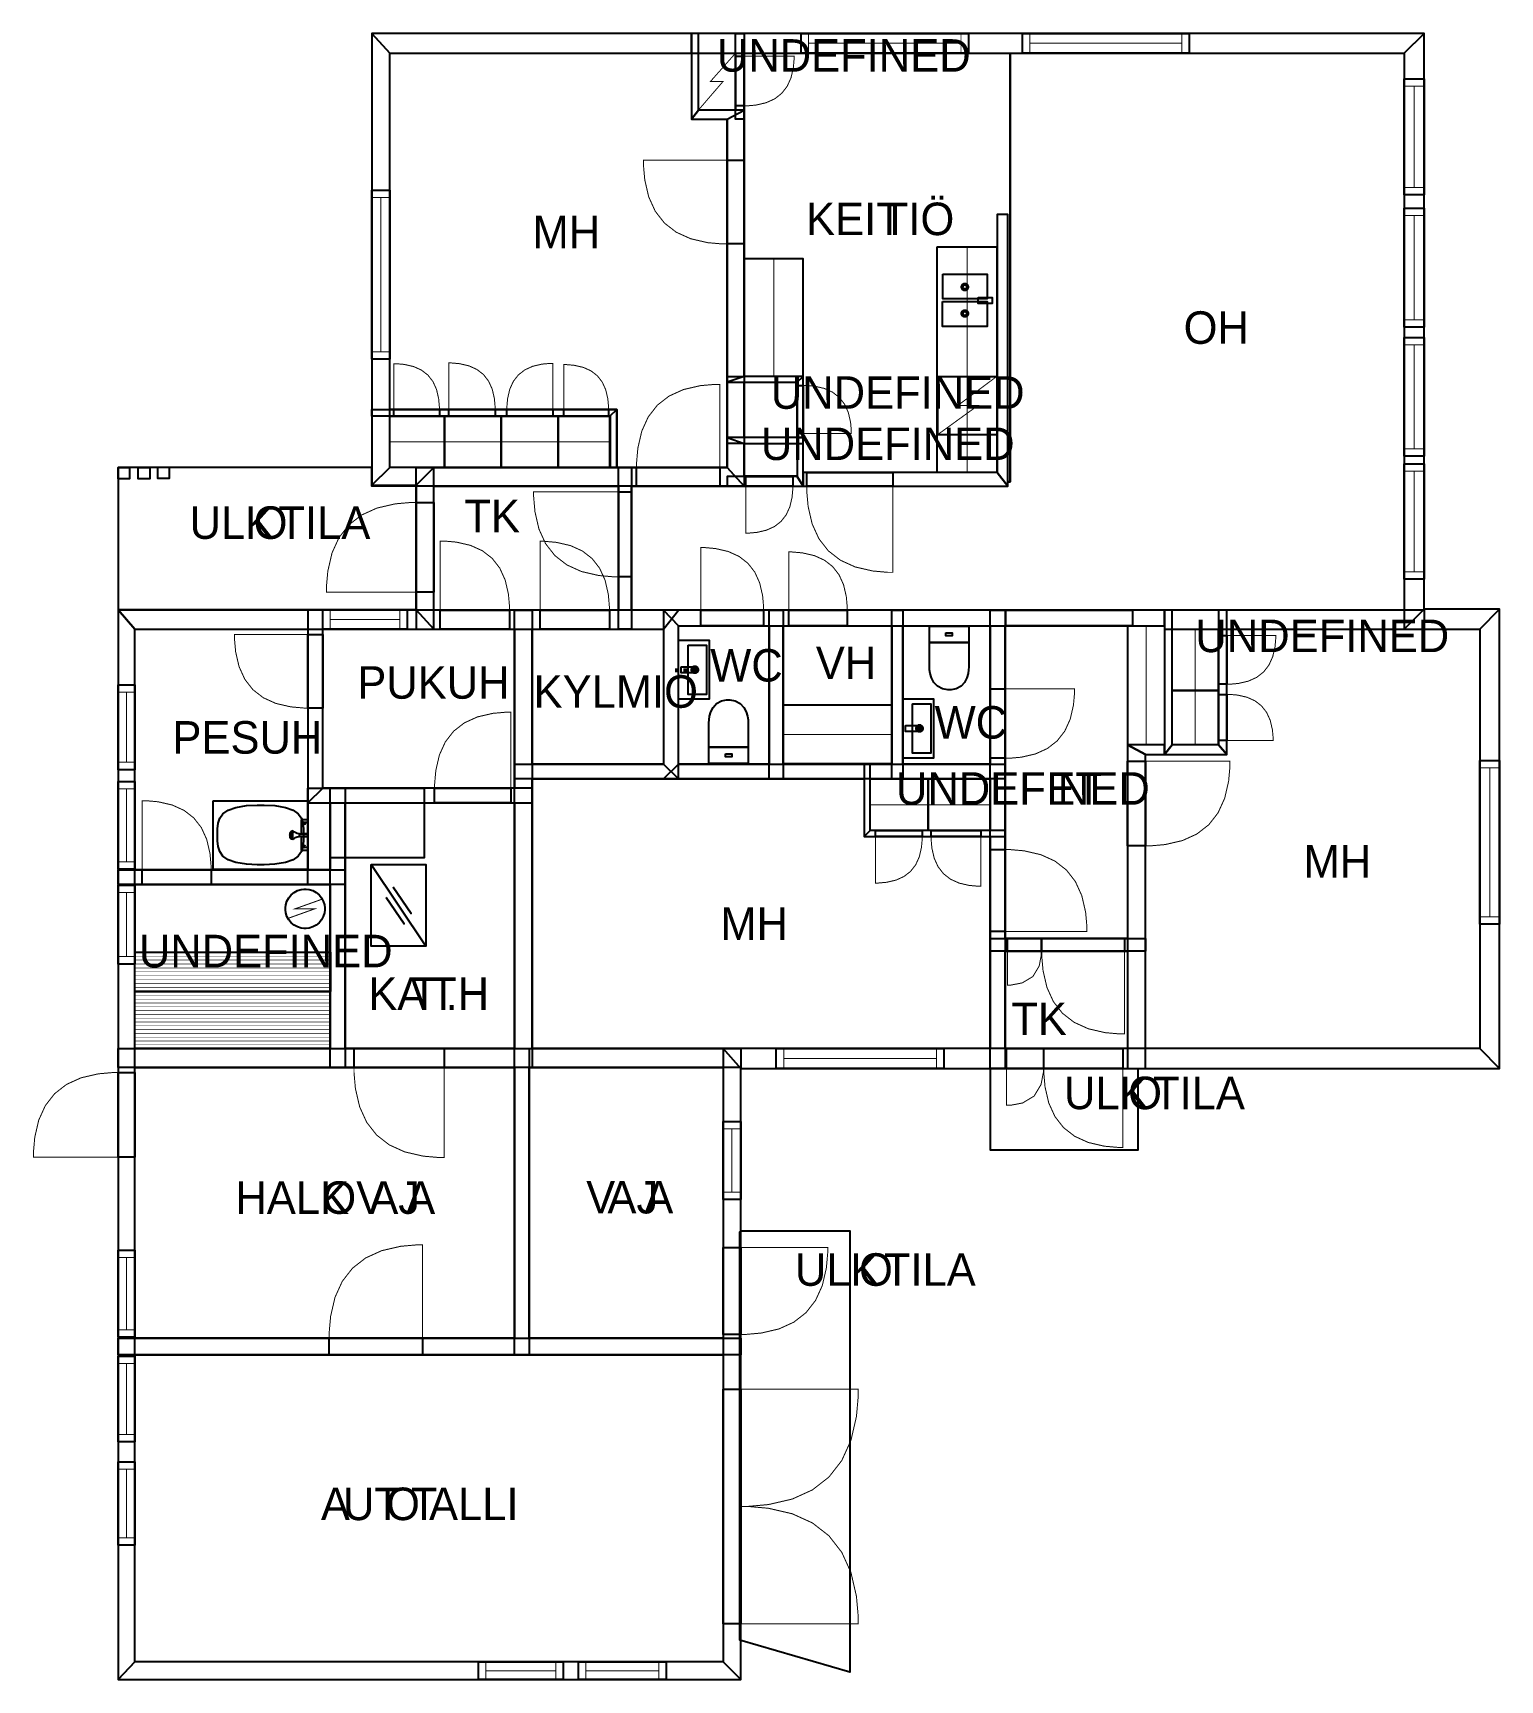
# Model space of a CAD drawing. Extents: x 1.3 to 16.8, y 0 to 17.4.
import ezdxf

# ---------------------------------------------------------------- set-up
doc = ezdxf.new("R2010")
doc.units = 0
doc.layers.get('0').update_dxf_attribs({"linetype": 'CONTINUOUS'})

msp = doc.modelspace()

# ---------------------------------------------------------------- texts
at = {"color": 0}
for s, p in [('UNDEFINED', (8.52236, 17.0081)), ('TIÖ', (10.2648, 15.2803)), ('KEIT', (9.46457, 15.2803)), ('MH', (6.57375, 15.1413)), ('OH', (13.454, 14.1314)), ('UNDEFINED', (9.09201, 13.4446)), ('UNDEFINED', (8.98678, 12.9029)), ('ULK', (2.94994, 12.0693)), ('O', (3.62756, 12.0693)), ('TILA', (3.88988, 12.0693)), ('TK', (5.85367, 12.1402)), ('UNDEFINED', (13.5784, 10.8722)), ('WC', (8.45182, 10.5612)), ('VH', (9.56756, 10.587)), ('PUKUH', (4.7226, 10.3799)), ('KYLMIÖ', (6.58543, 10.2842)), ('WC', (10.8229, 9.95761)), ('PESUH', (2.76946, 9.79932)), ('UNDEFINED', (10.4147, 9.25961)), ('ET', (12.0029, 9.2586)), ('MH', (14.7207, 8.48833)), ('MH', (8.55883, 7.83064)), ('UNDEFINED', (2.41446, 7.54081)), ('KA', (4.83893, 7.0904)), ('T', (5.29181, 7.0904)), ('T', (5.49192, 7.0904)), ('.H', (5.65525, 7.0904)), ('TK', (11.6332, 6.82343)), ('ULK', (12.1905, 6.041)), ('O', (12.8681, 6.041)), ('TILA', (13.1304, 6.041)), ('HALK', (3.43444, 4.93472)), ('OV', (4.35375, 4.93472)), ('AJ', (4.84932, 4.93472)), ('A', (5.23882, 4.93472)), ('V', (7.14107, 4.93886)), ('AJ', (7.36608, 4.93886)), ('A', (7.75558, 4.93886)), ('ULK', (9.34676, 4.17403)), ('O', (10.0244, 4.17403)), ('TILA', (10.2867, 4.17403)), ('A', (4.33829, 1.69692)), ('UT', (4.57156, 1.69692)), ('O', (5.02668, 1.69692)), ('T', (5.28865, 1.69692)), ('ALLI', (5.48051, 1.69692))]:
    msp.add_text(s, height=0.34375, dxfattribs=at).set_placement(p)

# ---------------------------------------------------------------- linework, layer by layer
at = {"color": 0}
for points, const_width in [([(5.06543, 17.204), (8.25342, 17.204), (8.25342, 17.4124), (4.87793, 17.4124), (5.06543, 17.204)], 0.00208), ([(5.06543, 12.8237), (5.06543, 17.204), (4.87793, 17.4124), (4.87793, 12.6362), (5.06543, 12.8237)], 0.00208), ([(8.25342, 17.204), (15.7858, 17.204), (15.9942, 17.4124), (8.25342, 17.4124), (8.25342, 17.204)], 0.00208), ([(8.25342, 17.4124), (8.25342, 16.5068), (8.32633, 16.6006), (8.32633, 17.4124), (8.25342, 17.4124)], 0.00208), ([(8.71832, 17.4124), (8.81207, 17.4124), (8.81207, 16.5068), (8.71832, 16.5068), (8.71832, 17.4124)], 0.00208), ([(9.41271, 17.4124), (11.1796, 17.4124), (11.1796, 17.204), (9.41271, 17.204), (9.41271, 17.4124)], 0.01042), ([(9.41271, 17.4124), (11.1796, 17.4124), (11.1796, 17.204), (9.41271, 17.204), (9.41271, 17.4124)], 0.01042), ([(11.7503, 17.4124), (13.5138, 17.4124), (13.5138, 17.204), (11.7503, 17.204), (11.7503, 17.4124)], 0.01042), ([(11.7503, 17.4124), (13.5138, 17.4124), (13.5138, 17.204), (11.7503, 17.204), (11.7503, 17.4124)], 0.01042), ([(15.7858, 17.204), (15.7858, 11.1164), (15.9942, 11.3248), (15.9942, 17.4124), (15.7858, 17.204)], 0.00208), ([(8.32758, 17.204), (8.32758, 16.6026), (8.71832, 16.6026), (8.71832, 17.204), (8.32758, 17.204)], 0.01002), ([(8.71832, 17.1731), (8.81207, 17.1731), (8.81207, 16.6468), (8.71832, 16.6468), (8.71832, 17.1731)], 0.01042), ([(8.71832, 17.1731), (8.81207, 17.1731), (8.81207, 16.6468), (8.71832, 16.6468), (8.71832, 17.1731)], 0.01042), ([(8.81207, 16.6468), (8.84289, 16.6468), (8.93539, 16.6551), (9.04226, 16.6799), (9.13276, 16.7208), (9.20676, 16.7785), (9.26432, 16.8525), (9.30539, 16.9429), (9.33008, 17.0497), (9.33832, 17.1422), (9.33832, 17.1731), (8.81207, 17.1731), (8.81207, 16.6468)], 0.01042), ([(15.7858, 16.9333), (15.9942, 16.9333), (15.9942, 15.706), (15.7858, 15.706), (15.7858, 16.9333)], 0.01042), ([(15.7858, 16.9333), (15.9942, 16.9333), (15.9942, 15.706), (15.7858, 15.706), (15.7858, 16.9333)], 0.01042), ([(8.25342, 16.5068), (8.63189, 16.5068), (8.81207, 16.6006), (8.32633, 16.6006), (8.25342, 16.5068)], 0.00208), ([(8.63189, 13.7246), (8.63189, 16.5068), (8.81207, 16.6006), (8.81207, 13.7871), (8.63189, 13.7246)], 0.00208), ([(8.63189, 15.1869), (8.57997, 15.1869), (8.42426, 15.2008), (8.24442, 15.2424), (8.09218, 15.3115), (7.96761, 15.4083), (7.87076, 15.5329), (7.8016, 15.6851), (7.7601, 15.865), (7.74625, 16.0207), (7.74625, 16.0726), (8.63189, 16.0726), (8.63189, 15.1869)], 0.01042), ([(8.63189, 16.0726), (8.81207, 16.0726), (8.81207, 15.1869), (8.63189, 15.1869), (8.63189, 16.0726)], 0.01042), ([(8.63189, 16.0726), (8.81207, 16.0726), (8.81207, 15.1869), (8.63189, 15.1869), (8.63189, 16.0726)], 0.01042), ([(4.87793, 15.7554), (5.06543, 15.7554), (5.06543, 13.9685), (4.87793, 13.9685), (4.87793, 15.7554)], 0.01042), ([(4.87793, 15.7554), (5.06543, 15.7554), (5.06543, 13.9685), (4.87793, 13.9685), (4.87793, 15.7554)], 0.01042), ([(11.5977, 12.6258), (11.5977, 15.4989), (11.4831, 15.4989), (11.4831, 12.7717), (11.5977, 12.6258)], 0.00208), ([(15.7858, 15.5654), (15.9942, 15.5654), (15.9942, 14.3082), (15.7858, 14.3082), (15.7858, 15.5654)], 0.01042), ([(15.7858, 15.5654), (15.9942, 15.5654), (15.9942, 14.3082), (15.7858, 14.3082), (15.7858, 15.5654)], 0.01042), ([(10.8496, 15.1582), (10.8496, 12.7716), (11.4807, 12.7716), (11.4807, 15.1582), (10.8496, 15.1582)], 0.01042), ([(11.1682, 15.156), (11.1682, 12.7715), (11.4807, 12.7715), (11.4807, 15.156), (11.1682, 15.156)], 0.01042), ([(8.81207, 15.035), (8.81207, 13.7871), (9.43164, 13.7871), (9.43164, 15.035), (8.81207, 15.035)], 0.01042), ([(8.81207, 15.0349), (8.81207, 13.7871), (9.12457, 13.7871), (9.12457, 15.0349), (8.81207, 15.0349)], 0.01042), ([(10.9088, 14.8678), (10.9088, 14.6057), (11.3776, 14.6057), (11.3776, 14.8678), (10.9088, 14.8678)], 0.01042), ([(11.1421, 14.6961), (11.1357, 14.6961), (11.1163, 14.7068), (11.1057, 14.7263), (11.1057, 14.7326), (11.1057, 14.739), (11.1163, 14.7585), (11.1357, 14.769), (11.1421, 14.769), (11.1485, 14.769), (11.1679, 14.7585), (11.1786, 14.739), (11.1786, 14.7326), (11.1786, 14.7263), (11.1679, 14.7068), (11.1485, 14.6961), (11.1421, 14.6961)], 0.00833), ([(11.1421, 14.7118), (11.1385, 14.7118), (11.1274, 14.7179), (11.1213, 14.7289), (11.1213, 14.7326), (11.1213, 14.7363), (11.1274, 14.7474), (11.1385, 14.7535), (11.1421, 14.7535), (11.1458, 14.7535), (11.1568, 14.7474), (11.163, 14.7363), (11.163, 14.7326), (11.163, 14.7289), (11.1568, 14.7179), (11.1458, 14.7118), (11.1421, 14.7118)], 0.00833), ([(10.9078, 14.5781), (10.9078, 14.3157), (11.3765, 14.3157), (11.3765, 14.5781), (10.9078, 14.5781)], 0.01042), ([(11.1421, 14.4154), (11.1357, 14.4154), (11.1163, 14.4261), (11.1057, 14.4456), (11.1057, 14.4519), (11.1057, 14.4583), (11.1163, 14.4778), (11.1357, 14.4883), (11.1421, 14.4883), (11.1485, 14.4883), (11.1679, 14.4778), (11.1786, 14.4583), (11.1786, 14.4519), (11.1786, 14.4456), (11.1679, 14.4261), (11.1485, 14.4154), (11.1421, 14.4154)], 0.00833), ([(11.1421, 14.4311), (11.1385, 14.4311), (11.1274, 14.4372), (11.1213, 14.4483), (11.1213, 14.4519), (11.1213, 14.4556), (11.1274, 14.4667), (11.1385, 14.4728), (11.1421, 14.4728), (11.1458, 14.4728), (11.1568, 14.4667), (11.163, 14.4556), (11.163, 14.4519), (11.163, 14.4483), (11.1568, 14.4372), (11.1458, 14.4311), (11.1421, 14.4311)], 0.00833), ([(11.2838, 14.6194), (11.2838, 14.5569), (11.4296, 14.5569), (11.4296, 14.6194), (11.2838, 14.6194)], 0.01042), ([(15.7858, 14.1974), (15.9942, 14.1974), (15.9942, 12.9443), (15.7858, 12.9443), (15.7858, 14.1974)], 0.01042), ([(15.7858, 14.1974), (15.9942, 14.1974), (15.9942, 12.9443), (15.7858, 12.9443), (15.7858, 14.1974)], 0.01042), ([(6.17876, 13.4387), (6.17876, 13.4674), (6.17106, 13.5537), (6.14811, 13.6532), (6.10975, 13.7375), (6.05615, 13.8065), (5.98719, 13.8601), (5.90289, 13.8985), (5.80333, 13.9214), (5.71712, 13.929), (5.68842, 13.929), (5.68842, 13.4387), (6.17876, 13.4387)], 0.01042), ([(6.30333, 13.4387), (6.30333, 13.4672), (6.31087, 13.5526), (6.33365, 13.6513), (6.37158, 13.7347), (6.42475, 13.803), (6.49306, 13.8562), (6.5765, 13.8942), (6.67518, 13.9169), (6.76058, 13.9244), (6.78907, 13.9244), (6.78907, 13.4387), (6.30333, 13.4387)], 0.01042), ([(5.58979, 13.4387), (5.58979, 13.467), (5.58225, 13.5518), (5.55963, 13.6497), (5.52192, 13.7326), (5.46918, 13.8005), (5.40136, 13.8532), (5.31847, 13.8908), (5.22049, 13.9135), (5.13569, 13.921), (5.10747, 13.921), (5.10747, 13.4387), (5.58979, 13.4387)], 0.01042), ([(7.37739, 13.4387), (7.37739, 13.4664), (7.36996, 13.5496), (7.34782, 13.6457), (7.31082, 13.727), (7.25911, 13.7935), (7.1926, 13.8452), (7.11128, 13.8822), (7.01519, 13.9043), (6.93201, 13.9117), (6.90435, 13.9117), (6.90435, 13.4387), (7.37739, 13.4387)], 0.01042), ([(8.63189, 13.7246), (9.37196, 13.7246), (9.43446, 13.7871), (8.81207, 13.7871), (8.63189, 13.7246)], 0.00208), ([(8.63189, 13.7871), (8.81207, 13.7871), (8.81207, 13.0777), (8.63189, 13.0777), (8.63189, 13.7871)], 0.00208), ([(9.37196, 13.7246), (9.37196, 13.1402), (9.43446, 13.1402), (9.43446, 13.7871), (9.37196, 13.7246)], 0.00208), ([(10.8555, 13.7874), (10.8555, 13.1707), (11.4805, 13.1707), (11.4805, 13.7874), (10.8555, 13.7874)], 0.01028), ([(7.67356, 12.8237), (7.67356, 12.8753), (7.68728, 13.0297), (7.72846, 13.2083), (7.79715, 13.3594), (7.89328, 13.483), (8.01688, 13.5791), (8.16792, 13.6478), (8.34646, 13.689), (8.50097, 13.7027), (8.55251, 13.7027), (8.55251, 12.8237), (7.67356, 12.8237)], 0.01042), ([(8.81287, 13.7261), (8.81287, 13.1401), (9.36757, 13.1401), (9.36757, 13.7261), (8.81287, 13.7261)], 0.01042), ([(9.37196, 13.6916), (9.43446, 13.6916), (9.43446, 13.1833), (9.37196, 13.1833), (9.37196, 13.6916)], 0.01042), ([(9.37196, 13.6916), (9.43446, 13.6916), (9.43446, 13.1833), (9.37196, 13.1833), (9.37196, 13.6916)], 0.01042), ([(9.43446, 13.6916), (9.46419, 13.6916), (9.55354, 13.6837), (9.65679, 13.6599), (9.74414, 13.6202), (9.8156, 13.5646), (9.87121, 13.4931), (9.91092, 13.4058), (9.93474, 13.3025), (9.94271, 13.2132), (9.94271, 13.1834), (9.43446, 13.1834), (9.43446, 13.6916)], 0.01042), ([(7.39128, 13.3658), (4.87793, 13.3658), (4.87793, 13.4387), (7.46419, 13.4387), (7.39128, 13.3658)], 0.00208), ([(5.10747, 13.4387), (5.58979, 13.4387), (5.58979, 13.3658), (5.10747, 13.3658), (5.10747, 13.4387)], 0.01042), ([(5.10747, 13.4387), (5.58979, 13.4387), (5.58979, 13.3658), (5.10747, 13.3658), (5.10747, 13.4387)], 0.01042), ([(5.68842, 13.4387), (6.17876, 13.4387), (6.17876, 13.3658), (5.68842, 13.3658), (5.68842, 13.4387)], 0.01042), ([(5.68842, 13.4387), (6.17876, 13.4387), (6.17876, 13.3658), (5.68842, 13.3658), (5.68842, 13.4387)], 0.01042), ([(6.30333, 13.4387), (6.78896, 13.4387), (6.78896, 13.3658), (6.30333, 13.3658), (6.30333, 13.4387)], 0.01042), ([(6.30333, 13.4387), (6.78896, 13.4387), (6.78896, 13.3658), (6.30333, 13.3658), (6.30333, 13.4387)], 0.01042), ([(6.90446, 13.4387), (7.37739, 13.4387), (7.37739, 13.3658), (6.90446, 13.3658), (6.90446, 13.4387)], 0.01042), ([(6.90446, 13.4387), (7.37739, 13.4387), (7.37739, 13.3658), (6.90446, 13.3658), (6.90446, 13.4387)], 0.01042), ([(7.39128, 12.8237), (7.39128, 13.3658), (7.46419, 13.4387), (7.46419, 12.8237), (7.39128, 12.8237)], 0.00208), ([(5.06538, 13.3655), (5.64258, 13.3655), (5.64258, 12.8242), (5.06538, 12.8242), (5.06538, 13.3655)], 0.01042), ([(5.64258, 13.3655), (6.24164, 13.3655), (6.24164, 12.8242), (5.64258, 12.8242), (5.64258, 13.3655)], 0.01042), ([(6.24169, 13.3655), (6.84472, 13.3655), (6.84472, 12.8242), (6.24169, 12.8242), (6.24169, 13.3655)], 0.01042), ([(6.84472, 13.3655), (7.396, 13.3655), (7.396, 12.8242), (6.84472, 12.8242), (6.84472, 13.3655)], 0.01042), ([(8.81207, 13.0777), (9.43446, 13.0777), (9.43446, 13.1402), (8.63189, 13.1402), (8.81207, 13.0777)], 0.00208), ([(8.63189, 12.8237), (8.63189, 13.1402), (8.81207, 13.0777), (8.81207, 12.6258), (8.63189, 12.8237)], 0.00208), ([(8.81017, 13.0763), (9.37196, 13.0763), (9.37196, 12.7333), (8.81017, 12.7333), (8.81017, 13.0763)], 0.01042), ([(9.37196, 13.1402), (9.37196, 12.7283), (9.43446, 12.6258), (9.43446, 13.1402), (9.37196, 13.1402)], 0.00208), ([(5.34532, 11.3145), (5.34532, 12.6258), (4.87793, 12.6258), (4.87793, 12.8241), (2.1951, 12.8241), (2.1951, 11.3184), (5.34532, 11.3145)], 0.00208), ([(5.53282, 12.8237), (5.06543, 12.8237), (4.87793, 12.6362), (5.34532, 12.6362), (5.53282, 12.8237)], 0.00208), ([(5.53282, 11.1165), (5.53282, 12.8237), (5.34532, 12.6362), (5.34532, 11.3184), (5.53282, 11.1165)], 0.00208), ([(5.34532, 12.8237), (8.63189, 12.8237), (8.81207, 12.6258), (5.34532, 12.6258), (5.34532, 12.8237)], 0.00208), ([(7.48346, 12.8237), (7.61888, 12.8237), (7.61888, 11.1165), (7.48346, 11.1165), (7.48346, 12.8237)], 0.00208), ([(7.67356, 12.8237), (8.55251, 12.8237), (8.55251, 12.6258), (7.67356, 12.6258), (7.67356, 12.8237)], 0.01042), ([(7.67356, 12.8237), (8.55251, 12.8237), (8.55251, 12.6258), (7.67356, 12.6258), (7.67356, 12.8237)], 0.01042), ([(8.63189, 12.6258), (9.43446, 12.6258), (9.37196, 12.7283), (8.63189, 12.7283), (8.63189, 12.6258)], 0.00208), ([(8.82894, 12.7283), (9.32437, 12.7283), (9.32437, 12.6258), (8.82894, 12.6258), (8.82894, 12.7283)], 0.01042), ([(8.82894, 12.7283), (9.32437, 12.7283), (9.32437, 12.6258), (8.82894, 12.6258), (8.82894, 12.7283)], 0.01042), ([(9.43446, 12.6258), (11.5977, 12.6258), (11.4831, 12.7717), (9.43446, 12.7717), (9.43446, 12.6258)], 0.00208), ([(9.4719, 12.7717), (10.3819, 12.7717), (10.3819, 12.6258), (9.4719, 12.6258), (9.4719, 12.7717)], 0.01042), ([(9.4719, 12.7717), (10.3819, 12.7717), (10.3819, 12.6258), (9.4719, 12.6258), (9.4719, 12.7717)], 0.01042), ([(15.7858, 12.8634), (15.9942, 12.8634), (15.9942, 11.6445), (15.7858, 11.6445), (15.7858, 12.8634)], 0.01042), ([(15.7858, 12.8634), (15.9942, 12.8634), (15.9942, 11.6445), (15.7858, 11.6445), (15.7858, 12.8634)], 0.01042), ([(7.48346, 11.6683), (7.43083, 11.6683), (7.27311, 11.6823), (7.09082, 11.7244), (6.93658, 11.7945), (6.81039, 11.8927), (6.71224, 12.0189), (6.64208, 12.1731), (6.60004, 12.3554), (6.58604, 12.5131), (6.58604, 12.5657), (7.48346, 12.5657), (7.48346, 11.6683)], 0.01042), ([(7.48346, 12.5657), (7.61888, 12.5657), (7.61888, 11.6683), (7.48346, 11.6683), (7.48346, 12.5657)], 0.01042), ([(7.48346, 12.5657), (7.61888, 12.5657), (7.61888, 11.6683), (7.48346, 11.6683), (7.48346, 12.5657)], 0.01042), ([(9.32437, 12.6258), (9.32437, 12.5968), (9.31663, 12.5097), (9.2934, 12.4091), (9.25467, 12.3239), (9.20053, 12.2542), (9.13081, 12.2001), (9.04568, 12.1613), (8.94504, 12.1381), (8.85796, 12.1304), (8.82894, 12.1304), (8.82894, 12.6258), (9.32437, 12.6258)], 0.01042), ([(9.4719, 12.6258), (9.4719, 12.5725), (9.48611, 12.4125), (9.52875, 12.2277), (9.59983, 12.0713), (9.69937, 11.9434), (9.82731, 11.8438), (9.98372, 11.7727), (10.1686, 11.7301), (10.3286, 11.7158), (10.3819, 11.7158), (10.3819, 12.6258), (9.4719, 12.6258)], 0.01042), ([(5.34532, 12.4545), (5.28971, 12.4545), (5.12289, 12.4397), (4.93007, 12.3952), (4.76699, 12.3211), (4.63351, 12.2173), (4.52968, 12.0838), (4.45557, 11.9207), (4.41108, 11.7279), (4.39626, 11.5611), (4.39626, 11.5055), (5.34532, 11.5055), (5.34532, 12.4545)], 0.01042), ([(5.34532, 12.4545), (5.53282, 12.4545), (5.53282, 11.5055), (5.34532, 11.5055), (5.34532, 12.4545)], 0.01042), ([(5.34532, 12.4545), (5.53282, 12.4545), (5.53282, 11.5055), (5.34532, 11.5055), (5.34532, 12.4545)], 0.01042), ([(6.33094, 11.3145), (6.33094, 11.3574), (6.3195, 11.4861), (6.28515, 11.6348), (6.22797, 11.7606), (6.14789, 11.8636), (6.04492, 11.9436), (5.91911, 12.0008), (5.7704, 12.0352), (5.64171, 12.0466), (5.59885, 12.0466), (5.59885, 11.3145), (6.33094, 11.3145)], 0.01042), ([(7.38607, 11.3145), (7.38607, 11.3572), (7.37463, 11.4855), (7.34044, 11.6336), (7.28347, 11.759), (7.20367, 11.8616), (7.10107, 11.9414), (6.97569, 11.9984), (6.82753, 12.0326), (6.69928, 12.0439), (6.65657, 12.0439), (6.65657, 11.3145), (7.38607, 11.3145)], 0.01042), ([(9.01563, 11.3145), (9.01563, 11.3533), (9.00526, 11.4699), (8.97418, 11.6046), (8.92236, 11.7186), (8.84983, 11.8118), (8.75657, 11.8843), (8.64258, 11.9361), (8.50786, 11.9672), (8.39133, 11.9776), (8.35249, 11.9776), (8.35249, 11.3145), (9.01563, 11.3145)], 0.01042), ([(9.89947, 11.3145), (9.89947, 11.3506), (9.88981, 11.459), (9.86089, 11.5842), (9.81278, 11.6901), (9.74533, 11.7768), (9.65864, 11.8442), (9.55274, 11.8924), (9.42751, 11.9213), (9.31912, 11.9309), (9.28304, 11.9309), (9.28304, 11.3145), (9.89947, 11.3145)], 0.01042), ([(2.37218, 11.1165), (5.53282, 11.1165), (5.34532, 11.3184), (2.1951, 11.3184), (2.37218, 11.1165)], 0.00208), ([(2.37218, 0.19911), (2.37218, 11.1165), (2.1951, 11.3184), (2.1951, 0.01161), (2.37218, 0.19911)], 0.00208), ([(4.20167, 11.3184), (4.20167, 9.27767), (4.35792, 9.43392), (4.35792, 11.3184), (4.20167, 11.3184)], 0.00208), ([(4.35867, 11.3184), (5.24968, 11.3184), (5.24968, 11.1165), (4.35867, 11.1165), (4.35867, 11.3184)], 0.01042), ([(4.35867, 11.3184), (5.24968, 11.3184), (5.24968, 11.1165), (4.35867, 11.1165), (4.35867, 11.3184)], 0.01042), ([(5.59874, 11.3145), (6.33094, 11.3145), (6.33094, 11.1165), (5.59874, 11.1165), (5.59874, 11.3145)], 0.01042), ([(5.59874, 11.3145), (6.33094, 11.3145), (6.33094, 11.1165), (5.59874, 11.1165), (5.59874, 11.3145)], 0.01042), ([(6.65657, 11.3145), (7.38607, 11.3145), (7.38607, 11.1165), (6.65657, 11.1165), (6.65657, 11.3145)], 0.01042), ([(6.65657, 11.3145), (7.38607, 11.3145), (7.38607, 11.1165), (6.65657, 11.1165), (6.65657, 11.3145)], 0.01042), ([(8.35249, 11.3145), (9.01563, 11.3145), (9.01563, 11.1519), (8.35249, 11.1519), (8.35249, 11.3145)], 0.01042), ([(8.35249, 11.3145), (9.01563, 11.3145), (9.01563, 11.1519), (8.35249, 11.1519), (8.35249, 11.3145)], 0.01042), ([(9.28315, 11.3145), (9.89947, 11.3145), (9.89947, 11.1519), (9.28315, 11.1519), (9.28315, 11.3145)], 0.01042), ([(9.28315, 11.3145), (9.89947, 11.3145), (9.89947, 11.1519), (9.28315, 11.1519), (9.28315, 11.3145)], 0.01042), ([(11.5739, 11.3145), (12.9128, 11.3145), (12.9128, 11.1519), (11.5739, 11.1519), (11.5739, 11.3145)], 0.01042), ([(15.7858, 11.1164), (16.5838, 11.1164), (16.7921, 11.3248), (15.9942, 11.3248), (15.7858, 11.1164)], 0.00208), ([(16.5838, 11.1164), (16.5838, 6.68099), (16.7921, 6.47265), (16.7921, 11.3248), (16.5838, 11.1164)], 0.00208), ([(5.34532, 11.1165), (7.95958, 11.1165), (8.11583, 11.3145), (5.34532, 11.3145), (5.34532, 11.1165)], 0.00208), ([(6.38406, 11.3145), (6.57156, 11.3145), (6.57156, 6.48307), (6.38406, 6.48307), (6.38406, 11.3145)], 0.00208), ([(8.11583, 11.1519), (13.2507, 11.1519), (13.2507, 11.3145), (7.95958, 11.3145), (8.11583, 11.1519)], 0.00208), ([(7.95958, 11.3145), (7.95958, 9.68956), (8.11583, 9.53331), (8.11583, 11.1519), (7.95958, 11.3145)], 0.00208), ([(9.07563, 11.3145), (9.22146, 11.3145), (9.22146, 9.53331), (9.07563, 9.53331), (9.07563, 11.3145)], 0.00208), ([(10.372, 11.3145), (10.4865, 11.3145), (10.4865, 9.53331), (10.372, 9.53331), (10.372, 11.3145)], 0.00208), ([(10.7674, 11.147), (11.184, 11.147), (11.184, 10.9738), (10.7674, 10.9738), (10.7674, 11.147)], 0.01042), ([(11.4102, 11.3145), (11.5665, 11.3145), (11.5665, 6.47265), (11.4102, 6.47265), (11.4102, 11.3145)], 0.00208), ([(12.8656, 11.1494), (12.8656, 9.89296), (13.2508, 9.89296), (13.2508, 11.1494), (12.8656, 11.1494)], 0.01042), ([(13.2507, 11.1165), (15.9996, 11.1164), (15.9996, 11.3143), (13.2507, 11.3145), (13.2507, 11.1165)], 0.00208), ([(13.2507, 11.3145), (13.2507, 9.78885), (13.334, 9.89301), (13.334, 11.3145), (13.2507, 11.3145)], 0.00208), ([(13.8226, 11.3145), (13.8226, 9.89301), (13.911, 9.78885), (13.911, 11.3145), (13.8226, 11.3145)], 0.00208), ([(4.20167, 10.2816), (4.15614, 10.2816), (4.01958, 10.2938), (3.86182, 10.3302), (3.72831, 10.3909), (3.61908, 10.4759), (3.53413, 10.5851), (3.47342, 10.7186), (3.43701, 10.8764), (3.42492, 11.0129), (3.42492, 11.0584), (4.20167, 11.0584), (4.20167, 10.2816)], 0.01042), ([(4.20167, 11.0584), (4.35792, 11.0584), (4.35792, 10.2816), (4.20167, 10.2816), (4.20167, 11.0584)], 0.01042), ([(4.20167, 11.0584), (4.35792, 11.0584), (4.35792, 10.2816), (4.20167, 10.2816), (4.20167, 11.0584)], 0.01042), ([(8.11615, 10.9984), (8.11615, 10.3734), (8.43929, 10.3734), (8.43929, 10.9984), (8.11615, 10.9984)], 0.01042), ([(11.184, 10.7258), (11.184, 10.7258), (11.184, 10.7149), (11.1824, 10.6862), (11.1763, 10.6457), (11.1629, 10.5993), (11.1393, 10.5529), (11.1028, 10.5124), (11.0507, 10.4837), (10.9976, 10.4728), (10.98, 10.4728), (10.9616, 10.4728), (10.9068, 10.4837), (10.8527, 10.5124), (10.8149, 10.5529), (10.7905, 10.5993), (10.7765, 10.6457), (10.7701, 10.6862), (10.7683, 10.7149), (10.7684, 10.7258), (10.7684, 10.7258), (10.7674, 10.9738), (11.184, 10.9738), (11.184, 10.7258)], 0.01042), ([(10.9426, 11.075), (11.0088, 11.075), (11.0088, 11.0458), (10.9426, 11.0458), (10.9426, 11.075)], 0.01042), ([(13.3344, 11.1165), (13.3344, 10.4671), (13.8186, 10.4671), (13.8186, 11.1165), (13.3344, 11.1165)], 0.01042), ([(13.8226, 11.0495), (13.911, 11.0495), (13.911, 10.533), (13.8226, 10.533), (13.8226, 11.0495)], 0.01042), ([(13.8226, 11.0495), (13.911, 11.0495), (13.911, 10.533), (13.8226, 10.533), (13.8226, 11.0495)], 0.01042), ([(13.911, 10.533), (13.9413, 10.533), (14.0321, 10.5411), (14.1369, 10.5653), (14.2258, 10.6056), (14.2985, 10.6622), (14.3549, 10.7348), (14.3953, 10.8236), (14.4196, 10.9285), (14.4276, 11.0193), (14.4276, 11.0495), (13.911, 11.0495), (13.911, 10.533)], 0.01042), ([(8.21724, 10.9463), (8.21724, 10.4255), (8.41075, 10.4255), (8.41075, 10.9463), (8.21724, 10.9463)], 0.01042), ([(8.14307, 10.7171), (8.14307, 10.6546), (8.2889, 10.6546), (8.2889, 10.7171), (8.14307, 10.7171)], 0.01042), ([(8.28956, 10.7223), (8.29596, 10.7223), (8.31532, 10.7117), (8.32601, 10.6923), (8.32601, 10.6859), (8.32601, 10.6795), (8.31532, 10.6601), (8.29596, 10.6494), (8.28956, 10.6494), (8.2831, 10.6494), (8.26372, 10.6601), (8.2531, 10.6795), (8.2531, 10.6859), (8.2531, 10.6923), (8.26372, 10.7117), (8.2831, 10.7223), (8.28956, 10.7223)], 0.00833), ([(8.28956, 10.7067), (8.29318, 10.7067), (8.30425, 10.7006), (8.31039, 10.6896), (8.31039, 10.6859), (8.31039, 10.6822), (8.30425, 10.6712), (8.29318, 10.665), (8.28956, 10.665), (8.28586, 10.665), (8.27479, 10.6712), (8.26872, 10.6822), (8.26872, 10.6859), (8.26872, 10.6896), (8.27479, 10.7006), (8.28586, 10.7067), (8.28956, 10.7067)], 0.00833), ([(2.1951, 10.5279), (2.37218, 10.5279), (2.37218, 9.62978), (2.1951, 9.62978), (2.1951, 10.5279)], 0.01042), ([(2.1951, 10.5279), (2.37218, 10.5279), (2.37218, 9.62978), (2.1951, 9.62978), (2.1951, 10.5279)], 0.01042), ([(11.4102, 10.4853), (11.5665, 10.4853), (11.5665, 9.75017), (11.4102, 9.75017), (11.4102, 10.4853)], 0.01042), ([(11.4102, 10.4853), (11.5665, 10.4853), (11.5665, 9.75017), (11.4102, 9.75017), (11.4102, 10.4853)], 0.01042), ([(11.5665, 9.75017), (11.6095, 9.75017), (11.7387, 9.76167), (11.888, 9.79611), (12.0144, 9.85357), (12.1177, 9.93397), (12.1981, 10.0374), (12.2556, 10.1637), (12.29, 10.313), (12.3015, 10.4423), (12.3015, 10.4853), (11.5665, 10.4853), (11.5665, 9.75017)], 0.01042), ([(13.3344, 10.4679), (13.3344, 9.89296), (13.8186, 9.89296), (13.8186, 10.4679), (13.3344, 10.4679)], 0.01042), ([(8.43744, 10.1156), (8.43744, 10.1156), (8.43733, 10.1265), (8.43896, 10.1552), (8.4451, 10.1957), (8.4585, 10.2421), (8.48204, 10.2885), (8.5185, 10.329), (8.57069, 10.3577), (8.62375, 10.3685), (8.64144, 10.3685), (8.65972, 10.3685), (8.71457, 10.3577), (8.76861, 10.329), (8.80643, 10.2885), (8.83089, 10.2421), (8.84489, 10.1957), (8.85129, 10.1552), (8.85303, 10.1265), (8.85297, 10.1156), (8.85297, 10.1156), (8.854, 9.86751), (8.43744, 9.86751), (8.43744, 10.1156)], 0.01042), ([(9.2214, 10.3152), (10.3702, 10.3152), (10.3702, 9.69021), (9.2214, 9.69021), (9.2214, 10.3152)], 0.01042), ([(10.4892, 10.3781), (10.4892, 9.7531), (10.8123, 9.7531), (10.8123, 10.3781), (10.4892, 10.3781)], 0.01042), ([(10.5902, 10.326), (10.5902, 9.80518), (10.7838, 9.80518), (10.7838, 10.326), (10.5902, 10.326)], 0.01042), ([(13.8226, 10.4257), (13.911, 10.4257), (13.911, 9.93696), (13.8226, 9.93696), (13.8226, 10.4257)], 0.01042), ([(13.8226, 10.4257), (13.911, 10.4257), (13.911, 9.93696), (13.8226, 9.93696), (13.8226, 10.4257)], 0.01042), ([(13.911, 10.4257), (13.9396, 10.4257), (14.0256, 10.4181), (14.1249, 10.3952), (14.2089, 10.357), (14.2775, 10.3035), (14.3311, 10.2348), (14.3692, 10.1508), (14.3921, 10.0515), (14.3999, 9.9656), (14.3999, 9.93696), (13.911, 9.93696), (13.911, 10.4257)], 0.01042), ([(5.53999, 9.43392), (5.53999, 9.48107), (5.55251, 9.62235), (5.59022, 9.7856), (5.653, 9.92378), (5.74094, 10.0368), (5.85394, 10.1247), (5.99208, 10.1875), (6.15533, 10.2252), (6.2966, 10.2377), (6.34375, 10.2377), (6.34375, 9.43392), (5.53999, 9.43392)], 0.01042), ([(10.5161, 10.0968), (10.5161, 10.0343), (10.6619, 10.0343), (10.6619, 10.0968), (10.5161, 10.0968)], 0.01042), ([(10.6626, 10.1021), (10.669, 10.1021), (10.6884, 10.0914), (10.6991, 10.0721), (10.6991, 10.0656), (10.6991, 10.0592), (10.6884, 10.0398), (10.669, 10.0291), (10.6626, 10.0291), (10.6561, 10.0291), (10.6368, 10.0398), (10.6261, 10.0592), (10.6261, 10.0656), (10.6261, 10.0721), (10.6368, 10.0914), (10.6561, 10.1021), (10.6626, 10.1021)], 0.00833), ([(10.6626, 10.0864), (10.6662, 10.0864), (10.6773, 10.0803), (10.6834, 10.0693), (10.6834, 10.0656), (10.6834, 10.062), (10.6773, 10.0509), (10.6662, 10.0448), (10.6626, 10.0448), (10.6589, 10.0448), (10.6478, 10.0509), (10.6418, 10.062), (10.6418, 10.0656), (10.6418, 10.0693), (10.6478, 10.0803), (10.6589, 10.0864), (10.6626, 10.0864)], 0.00833), ([(8.43744, 9.86751), (8.85394, 9.86751), (8.85394, 9.69433), (8.43744, 9.69433), (8.43744, 9.86751)], 0.01042), ([(8.61257, 9.79551), (8.67882, 9.79551), (8.67882, 9.76633), (8.61257, 9.76633), (8.61257, 9.79551)], 0.01042), ([(13.2507, 9.89301), (12.862, 9.89301), (13.0495, 9.78885), (13.2507, 9.78885), (13.2507, 9.89301)], 0.00208), ([(12.862, 9.89301), (12.862, 6.47265), (13.0495, 6.47265), (13.0495, 9.78885), (12.862, 9.89301)], 0.00208), ([(13.8226, 9.89301), (13.334, 9.89301), (13.2507, 9.78885), (13.911, 9.78885), (13.8226, 9.89301)], 0.00208), ([(6.38406, 9.68956), (7.95958, 9.68956), (8.11583, 9.53331), (6.38406, 9.53331), (6.38406, 9.68956)], 0.00208), ([(8.11583, 9.68956), (11.5665, 9.68956), (11.5665, 9.53331), (7.95958, 9.53331), (8.11583, 9.68956)], 0.00208), ([(10.0786, 9.68956), (10.0786, 8.92339), (10.1411, 8.98589), (10.1411, 9.68956), (10.0786, 9.68956)], 0.00208), ([(12.862, 9.71843), (13.0495, 9.71843), (13.0495, 8.82422), (12.862, 8.82422), (12.862, 9.71843)], 0.01042), ([(12.862, 9.71843), (13.0495, 9.71843), (13.0495, 8.82422), (12.862, 8.82422), (12.862, 9.71843)], 0.01042), ([(13.0495, 8.82422), (13.1018, 8.82422), (13.259, 8.83822), (13.4406, 8.8801), (13.5942, 8.94997), (13.72, 9.04775), (13.8178, 9.1735), (13.8876, 9.32715), (13.9296, 9.50879), (13.9435, 9.66596), (13.9435, 9.71832), (13.0495, 9.71832), (13.0495, 8.82422)], 0.01042), ([(16.5838, 9.72786), (16.7921, 9.72786), (16.7921, 7.9961), (16.5838, 7.9961), (16.5838, 9.72786)], 0.01042), ([(16.5838, 9.72786), (16.7921, 9.72786), (16.7921, 7.9961), (16.5838, 7.9961), (16.5838, 9.72786)], 0.01042), ([(2.1951, 9.50401), (2.37218, 9.50401), (2.37218, 8.57796), (2.1951, 8.57796), (2.1951, 9.50401)], 0.01042), ([(2.1951, 9.50401), (2.37218, 9.50401), (2.37218, 8.57796), (2.1951, 8.57796), (2.1951, 9.50401)], 0.01042), ([(4.20167, 9.27767), (6.57156, 9.27767), (6.57156, 9.43392), (4.35792, 9.43392), (4.20167, 9.27767)], 0.00208), ([(4.4375, 9.43392), (4.59375, 9.43392), (4.59375, 6.48307), (4.4375, 6.48307), (4.4375, 9.43392)], 0.00208), ([(5.53999, 9.43392), (6.34375, 9.43392), (6.34375, 9.27767), (5.53999, 9.27767), (5.53999, 9.43392)], 0.01042), ([(5.53999, 9.43392), (6.34375, 9.43392), (6.34375, 9.27767), (5.53999, 9.27767), (5.53999, 9.43392)], 0.01042), ([(10.141, 9.53282), (10.7542, 9.53282), (10.7542, 8.98622), (10.141, 8.98622), (10.141, 9.53282)], 0.01042), ([(10.7538, 9.53282), (11.4102, 9.53282), (11.4102, 8.98622), (10.7538, 8.98622), (10.7538, 9.53282)], 0.01042), ([(3.17763, 8.57226), (3.17763, 8.61501), (3.16618, 8.74328), (3.132, 8.89144), (3.07503, 9.01682), (2.99522, 9.11942), (2.89264, 9.19922), (2.76725, 9.25618), (2.61908, 9.29036), (2.49083, 9.30176), (2.44814, 9.30176), (2.44814, 8.57226), (3.17763, 8.57226)], 0.01042), ([(3.19814, 9.30137), (4.20167, 9.30137), (4.20167, 8.57503), (3.19814, 8.57503), (3.19814, 9.30137)], 0.00573), ([(3.24631, 8.94), (3.24631, 8.95594), (3.24718, 9.00369), (3.25336, 9.06304), (3.27029, 9.11675), (3.30311, 9.16351), (3.35732, 9.20215), (3.43815, 9.23133), (3.55094, 9.24978), (3.66351, 9.25618), (3.70107, 9.25618), (3.73856, 9.25618), (3.85113, 9.24978), (3.96392, 9.23133), (4.04476, 9.20215), (4.09896, 9.16351), (4.13178, 9.11675), (4.14871, 9.06304), (4.15489, 9.00369), (4.15582, 8.95594), (4.15582, 8.94), (4.15582, 8.9241), (4.15489, 8.87631), (4.14871, 8.817), (4.13178, 8.76324), (4.09896, 8.71647), (4.04476, 8.67785), (3.96392, 8.64865), (3.85113, 8.63021), (3.73856, 8.62375), (3.70107, 8.62375), (3.66351, 8.62375), (3.55094, 8.63021), (3.43815, 8.64865), (3.35732, 8.67785), (3.30311, 8.71647), (3.27029, 8.76324), (3.25336, 8.817), (3.24718, 8.87631), (3.24631, 8.9241), (3.24631, 8.94)], 0.00573), ([(4.13292, 9.10308), (4.13292, 9.06976), (4.19646, 9.06976), (4.19646, 9.10308), (4.13292, 9.10308)], 0.01042), ([(4.13292, 9.06976), (4.13292, 8.95307), (4.19646, 8.95307), (4.19646, 9.06976), (4.13292, 9.06976)], 0.01042), ([(4.16417, 9.06976), (4.16536, 9.06657), (4.16922, 9.05692), (4.17042, 9.05414), (4.17042, 9.05414), (4.16894, 9.05414), (4.16465, 9.05414), (4.16037, 9.05414), (4.15896, 9.05414), (4.15896, 9.05414), (4.15961, 9.05653), (4.16297, 9.06651), (4.16417, 9.06976)], 0.01042), ([(4.19646, 8.95307), (4.19646, 8.92497), (4.11312, 8.92497), (4.11312, 8.93201), (4.11312, 8.94781), (4.11312, 8.95307), (4.13396, 8.95307), (4.18083, 8.95307), (4.19646, 8.95307)], 0.01042), ([(4.13292, 8.92497), (4.13292, 8.80832), (4.19646, 8.80832), (4.19646, 8.92497), (4.13292, 8.92497)], 0.01042), ([(10.0786, 8.92339), (11.5665, 8.92339), (11.5665, 8.98589), (10.1411, 8.98589), (10.0786, 8.92339)], 0.00208), ([(10.1998, 8.98589), (10.6916, 8.98589), (10.6916, 8.92339), (10.1998, 8.92339), (10.1998, 8.98589)], 0.01042), ([(10.1998, 8.98589), (10.6916, 8.98589), (10.6916, 8.92339), (10.1998, 8.92339), (10.1998, 8.98589)], 0.01042), ([(10.6916, 8.92339), (10.6916, 8.89458), (10.6839, 8.80817), (10.6608, 8.70828), (10.6224, 8.62375), (10.5686, 8.55458), (10.4995, 8.50082), (10.4149, 8.4624), (10.3151, 8.43935), (10.2286, 8.43164), (10.1998, 8.43164), (10.1998, 8.92339), (10.6916, 8.92339)], 0.01042), ([(10.7858, 8.98589), (11.3112, 8.98589), (11.3112, 8.92339), (10.7858, 8.92339), (10.7858, 8.98589)], 0.01042), ([(10.7858, 8.98589), (11.3112, 8.98589), (11.3112, 8.92339), (10.7858, 8.92339), (10.7858, 8.98589)], 0.01042), ([(10.7858, 8.92339), (10.7858, 8.89264), (10.794, 8.80029), (10.8186, 8.69358), (10.8597, 8.60325), (10.9172, 8.52935), (10.991, 8.4719), (11.0814, 8.43088), (11.1881, 8.40625), (11.2804, 8.398), (11.3112, 8.398), (11.3112, 8.92339), (10.7858, 8.92339)], 0.01042), ([(4.13292, 8.80935), (4.13292, 8.77393), (4.19646, 8.77393), (4.19646, 8.80935), (4.13292, 8.80935)], 0.01042), ([(4.16417, 8.80935), (4.16536, 8.81261), (4.16922, 8.82226), (4.17042, 8.82497), (4.17042, 8.82497), (4.16894, 8.82497), (4.16465, 8.82497), (4.16037, 8.82497), (4.15896, 8.82497), (4.15896, 8.82497), (4.15961, 8.82264), (4.16297, 8.81267), (4.16417, 8.80935)], 0.01042), ([(11.4102, 8.78538), (11.5665, 8.78538), (11.5665, 7.91976), (11.4102, 7.91976), (11.4102, 8.78538)], 0.01042), ([(11.4102, 8.78538), (11.5665, 8.78538), (11.5665, 7.91976), (11.4102, 7.91976), (11.4102, 8.78538)], 0.01042), ([(11.5665, 8.78538), (11.6171, 8.78538), (11.7693, 8.77186), (11.9452, 8.73128), (12.0939, 8.66368), (12.2157, 8.56901), (12.3103, 8.44726), (12.3779, 8.2985), (12.4185, 8.12267), (12.4321, 7.97049), (12.4321, 7.91976), (11.5665, 7.91976), (11.5665, 8.78538)], 0.01042), ([(2.1951, 8.57226), (4.59375, 8.57226), (4.59375, 8.41601), (2.1951, 8.41601), (2.1951, 8.57226)], 0.00208), ([(2.44814, 8.57226), (3.17763, 8.57226), (3.17763, 8.41601), (2.44814, 8.41601), (2.44814, 8.57226)], 0.01042), ([(2.44814, 8.57226), (3.17763, 8.57226), (3.17763, 8.41601), (2.44814, 8.41601), (2.44814, 8.57226)], 0.01042), ([(4.86985, 8.6269), (5.44819, 8.6269), (5.44819, 7.76324), (4.86985, 7.76324), (4.86985, 8.6269)], 0.00964), ([(2.1951, 8.40821), (2.37218, 8.40821), (2.37218, 7.57536), (2.1951, 7.57536), (2.1951, 8.40821)], 0.01042), ([(2.1951, 8.40821), (2.37218, 8.40821), (2.37218, 7.57536), (2.1951, 7.57536), (2.1951, 8.40821)], 0.01042), ([(4.37978, 8.15972), (4.37978, 8.14925), (4.37549, 8.11778), (4.36339, 8.07867), (4.34418, 8.04324), (4.31874, 8.01243), (4.28792, 7.98699), (4.2525, 7.96778), (4.21338, 7.95568), (4.18192, 7.95139), (4.17144, 7.95139), (4.16092, 7.95139), (4.12944, 7.95568), (4.09033, 7.96778), (4.0549, 7.98699), (4.02408, 8.01243), (3.99864, 8.04324), (3.97944, 8.07867), (3.96733, 8.11778), (3.96311, 8.14925), (3.96311, 8.15972), (3.96311, 8.17025), (3.96733, 8.20171), (3.97944, 8.24083), (3.99864, 8.27626), (4.02408, 8.30707), (4.0549, 8.33251), (4.09033, 8.35172), (4.12944, 8.36382), (4.16092, 8.36806), (4.17144, 8.36806), (4.18192, 8.36806), (4.21338, 8.36382), (4.2525, 8.35172), (4.28792, 8.33251), (4.31874, 8.30707), (4.34418, 8.27626), (4.36339, 8.24083), (4.37549, 8.20171), (4.37978, 8.17025), (4.37978, 8.15972)], 0.01042), ([(11.4102, 7.84685), (13.0495, 7.84685), (13.0495, 7.71143), (11.4102, 7.71143), (11.4102, 7.84685)], 0.00208), ([(11.5923, 7.84685), (11.9503, 7.84685), (11.9503, 7.71143), (11.5923, 7.71143), (11.5923, 7.84685)], 0.01042), ([(11.5923, 7.84685), (11.9503, 7.84685), (11.9503, 7.71143), (11.5923, 7.71143), (11.5923, 7.84685)], 0.01042), ([(11.9547, 7.84685), (12.8298, 7.84685), (12.8298, 7.71143), (11.9547, 7.71143), (11.9547, 7.84685)], 0.01042), ([(11.9547, 7.84685), (12.8298, 7.84685), (12.8298, 7.71143), (11.9547, 7.71143), (11.9547, 7.84685)], 0.01042), ([(2.37224, 7.70079), (4.43826, 7.70079), (4.43826, 7.28412), (2.37224, 7.28412), (2.37224, 7.70079)], 0.01042), ([(11.9503, 7.71143), (11.9503, 7.67231), (11.9279, 7.55485), (11.8608, 7.44293), (11.7489, 7.37582), (11.6314, 7.3534), (11.5923, 7.3534), (11.5923, 7.71143), (11.9503, 7.71143)], 0.01042), ([(11.9547, 7.71143), (11.9547, 7.66015), (11.9684, 7.50635), (12.0094, 7.32861), (12.0778, 7.17817), (12.1734, 7.05512), (12.2965, 6.95942), (12.4469, 6.89106), (12.6247, 6.85004), (12.7785, 6.83632), (12.8298, 6.83632), (12.8298, 7.71143), (11.9547, 7.71143)], 0.01042), ([(2.37224, 7.28331), (4.4344, 7.28331), (4.4344, 6.68186), (2.37224, 6.68186), (2.37224, 7.28331)], 0.01042), ([(2.1951, 6.68099), (8.77522, 6.68099), (8.77522, 6.48307), (2.1951, 6.48307), (2.1951, 6.68099)], 0.00208), ([(4.68782, 6.68099), (5.64106, 6.68099), (5.64106, 6.48307), (4.68782, 6.48307), (4.68782, 6.68099)], 0.01042), ([(4.68782, 6.68099), (5.64106, 6.68099), (5.64106, 6.48307), (4.68782, 6.48307), (4.68782, 6.68099)], 0.01042), ([(6.38406, 6.68099), (6.54031, 6.68099), (6.54031, 3.44353), (6.38406, 3.44353), (6.38406, 6.68099)], 0.00208), ([(16.5838, 6.68099), (8.58772, 6.68099), (8.77522, 6.47265), (16.7921, 6.47265), (16.5838, 6.68099)], 0.00208), ([(8.58772, 6.68099), (8.58772, 0.19911), (8.77522, 0.01161), (8.77522, 6.47265), (8.58772, 6.68099)], 0.00208), ([(9.1499, 6.68099), (10.9216, 6.68099), (10.9216, 6.47265), (9.1499, 6.47265), (9.1499, 6.68099)], 0.01042), ([(9.1499, 6.68099), (10.9216, 6.68099), (10.9216, 6.47265), (9.1499, 6.47265), (9.1499, 6.68099)], 0.01042), ([(11.5812, 6.68099), (11.9719, 6.68099), (11.9719, 6.47265), (11.5812, 6.47265), (11.5812, 6.68099)], 0.01042), ([(11.5812, 6.68099), (11.9719, 6.68099), (11.9719, 6.47265), (11.5812, 6.47265), (11.5812, 6.68099)], 0.01042), ([(11.9765, 6.68099), (12.8125, 6.68099), (12.8125, 6.47265), (11.9765, 6.47265), (11.9765, 6.68099)], 0.01042), ([(11.9765, 6.68099), (12.8125, 6.68099), (12.8125, 6.47265), (11.9765, 6.47265), (11.9765, 6.68099)], 0.01042), ([(4.68782, 6.48307), (4.68782, 6.42725), (4.70269, 6.25971), (4.7474, 6.06608), (4.82183, 5.90224), (4.92611, 5.76818), (5.06011, 5.6639), (5.22396, 5.58946), (5.41758, 5.54476), (5.58518, 5.52983), (5.64106, 5.52983), (5.64106, 6.48307), (4.68782, 6.48307)], 0.01042), ([(11.4102, 6.47265), (11.4102, 5.61247), (12.9727, 5.61247), (12.9727, 6.46642), (11.4102, 6.47265)], 0.00208), ([(11.9719, 6.47265), (11.9719, 6.42996), (11.9475, 6.30176), (11.8742, 6.17969), (11.7522, 6.10644), (11.624, 6.08203), (11.5813, 6.08203), (11.5813, 6.47265), (11.9719, 6.47265)], 0.01042), ([(11.9765, 6.47265), (11.9765, 6.42372), (11.9895, 6.27675), (12.0287, 6.10693), (12.094, 5.96322), (12.1854, 5.84565), (12.303, 5.75424), (12.4467, 5.68892), (12.6165, 5.64968), (12.7635, 5.63661), (12.8125, 5.63661), (12.8125, 6.47265), (11.9765, 6.47265)], 0.01042), ([(2.1951, 6.4285), (2.14268, 6.4285), (1.98546, 6.41456), (1.80376, 6.37261), (1.65007, 6.30274), (1.52431, 6.20492), (1.42649, 6.07915), (1.35661, 5.92546), (1.31467, 5.74376), (1.30073, 5.58653), (1.30073, 5.53413), (2.1951, 5.53413), (2.1951, 6.4285)], 0.01042), ([(2.1951, 6.4285), (2.37218, 6.4285), (2.37218, 5.53413), (2.1951, 5.53413), (2.1951, 6.4285)], 0.01042), ([(2.1951, 6.4285), (2.37218, 6.4285), (2.37218, 5.53413), (2.1951, 5.53413), (2.1951, 6.4285)], 0.01042), ([(8.58772, 5.91004), (8.77522, 5.91004), (8.77522, 5.08643), (8.58772, 5.08643), (8.58772, 5.91004)], 0.01042), ([(8.58772, 5.91004), (8.77522, 5.91004), (8.77522, 5.08643), (8.58772, 5.08643), (8.58772, 5.91004)], 0.01042), ([(8.77522, 4.75489), (9.92763, 4.75489), (9.92763, 0.09142), (8.76594, 0.42974), (8.76594, 4.74447), (8.77522, 4.75489)], 0.00208), ([(2.1951, 4.54964), (2.37218, 4.54964), (2.37218, 3.63103), (2.1951, 3.63103), (2.1951, 4.54964)], 0.01042), ([(2.1951, 4.54964), (2.37218, 4.54964), (2.37218, 3.63103), (2.1951, 3.63103), (2.1951, 4.54964)], 0.01042), ([(4.4254, 3.62061), (4.4254, 3.67844), (4.44081, 3.85178), (4.48703, 4.05214), (4.56407, 4.22168), (4.67199, 4.36035), (4.81065, 4.46826), (4.98019, 4.54531), (5.18056, 4.59153), (5.35394, 4.60693), (5.41178, 4.60693), (5.41178, 3.62061), (4.4254, 3.62061)], 0.01042), ([(8.58772, 4.57861), (8.77522, 4.57861), (8.77522, 3.66015), (8.58772, 3.66015), (8.58772, 4.57861)], 0.01042), ([(8.58772, 4.57861), (8.77522, 4.57861), (8.77522, 3.66015), (8.58772, 3.66015), (8.58772, 4.57861)], 0.01042), ([(8.77522, 3.66015), (8.829, 3.66015), (8.99046, 3.67453), (9.17697, 3.71761), (9.33479, 3.78933), (9.46392, 3.88976), (9.56435, 4.01893), (9.63613, 4.17676), (9.67914, 4.36328), (9.69353, 4.52474), (9.69353, 4.5785), (8.77522, 4.5785), (8.77522, 3.66015)], 0.01042), ([(2.1951, 3.62061), (8.77522, 3.62061), (8.77522, 3.44353), (2.1951, 3.44353), (2.1951, 3.62061)], 0.00208), ([(4.4254, 3.62061), (5.41168, 3.62061), (5.41168, 3.44353), (4.4254, 3.44353), (4.4254, 3.62061)], 0.01042), ([(4.4254, 3.62061), (5.41168, 3.62061), (5.41168, 3.44353), (4.4254, 3.44353), (4.4254, 3.62061)], 0.01042), ([(2.1951, 3.43164), (2.37218, 3.43164), (2.37218, 2.52328), (2.1951, 2.52328), (2.1951, 3.43164)], 0.01042), ([(2.1951, 3.43164), (2.37218, 3.43164), (2.37218, 2.52328), (2.1951, 2.52328), (2.1951, 3.43164)], 0.01042), ([(8.58772, 3.08279), (8.77522, 3.08279), (8.77522, 0.60091), (8.58772, 0.60091), (8.58772, 3.08279)], 0.01042), ([(8.58772, 3.08279), (8.77522, 3.08279), (8.77522, 0.60091), (8.58772, 0.60091), (8.58772, 3.08279)], 0.01042), ([(8.77522, 1.84185), (8.84793, 1.84185), (9.06603, 1.86128), (9.31808, 1.91943), (9.53136, 2.01639), (9.70589, 2.15213), (9.84164, 2.32661), (9.93858, 2.53988), (9.99675, 2.79199), (10.0162, 3.0101), (10.0162, 3.08279), (8.77522, 3.08279), (8.77522, 1.84185)], 0.01042), ([(2.1951, 2.31267), (2.37218, 2.31267), (2.37218, 1.43078), (2.1951, 1.43078), (2.1951, 2.31267)], 0.01042), ([(2.1951, 2.31267), (2.37218, 2.31267), (2.37218, 1.43078), (2.1951, 1.43078), (2.1951, 2.31267)], 0.01042), ([(8.77522, 1.84185), (8.84793, 1.84185), (9.06603, 1.82249), (9.31808, 1.76432), (9.53136, 1.66738), (9.70589, 1.53163), (9.84164, 1.3571), (9.93858, 1.14383), (9.99675, 0.89176), (10.0162, 0.67366), (10.0162, 0.60091), (8.77522, 0.60091), (8.77522, 1.84185)], 0.01042), ([(8.58772, 0.19911), (2.37218, 0.19911), (2.1951, 0.01161), (8.77522, 0.01161), (8.58772, 0.19911)], 0.00208), ([(6.00429, 0.19911), (6.89833, 0.19911), (6.89833, 0.01161), (6.00429, 0.01161), (6.00429, 0.19911)], 0.01042), ([(6.00429, 0.19911), (6.89833, 0.19911), (6.89833, 0.01161), (6.00429, 0.01161), (6.00429, 0.19911)], 0.01042), ([(7.06011, 0.19911), (7.98731, 0.19911), (7.98731, 0.01161), (7.06011, 0.01161), (7.06011, 0.19911)], 0.01042), ([(7.06011, 0.19911), (7.98731, 0.19911), (7.98731, 0.01161), (7.06011, 0.01161), (7.06011, 0.19911)], 0.01042)]:
    msp.add_lwpolyline(points, close=True, dxfattribs=dict(at, const_width=const_width))
for points in [[(5.06543, 12.8237), (5.06543, 17.204), (4.87793, 17.4124), (4.87793, 12.6362), (5.06543, 12.8237)], [(5.06543, 17.204), (8.25342, 17.204), (8.25342, 17.4124), (4.87793, 17.4124), (5.06543, 17.204)], [(8.25342, 17.204), (15.7858, 17.204), (15.9942, 17.4124), (8.25342, 17.4124), (8.25342, 17.204)], [(8.25342, 17.4124), (8.25342, 16.5068), (8.32633, 16.6006), (8.32633, 17.4124), (8.25342, 17.4124)], [(8.71832, 17.4124), (8.81207, 17.4124), (8.81207, 16.5068), (8.71832, 16.5068), (8.71832, 17.4124)], [(15.7858, 17.204), (15.7858, 11.1164), (15.9942, 11.3248), (15.9942, 17.4124), (15.7858, 17.204)], [(8.25342, 16.5068), (8.63189, 16.5068), (8.81207, 16.6006), (8.32633, 16.6006), (8.25342, 16.5068)], [(8.63189, 13.7246), (8.63189, 16.5068), (8.81207, 16.6006), (8.81207, 13.7871), (8.63189, 13.7246)], [(11.5977, 12.6258), (11.5977, 15.4989), (11.4831, 15.4989), (11.4831, 12.7717), (11.5977, 12.6258)], [(8.63189, 13.7246), (9.37196, 13.7246), (9.43446, 13.7871), (8.81207, 13.7871), (8.63189, 13.7246)], [(8.63189, 13.7871), (8.81207, 13.7871), (8.81207, 13.0777), (8.63189, 13.0777), (8.63189, 13.7871)], [(9.37196, 13.7246), (9.37196, 13.1402), (9.43446, 13.1402), (9.43446, 13.7871), (9.37196, 13.7246)], [(7.39128, 13.3658), (4.87793, 13.3658), (4.87793, 13.4387), (7.46419, 13.4387), (7.39128, 13.3658)], [(7.39128, 12.8237), (7.39128, 13.3658), (7.46419, 13.4387), (7.46419, 12.8237), (7.39128, 12.8237)], [(8.63189, 12.8237), (8.63189, 13.1402), (8.81207, 13.0777), (8.81207, 12.6258), (8.63189, 12.8237)], [(8.81207, 13.0777), (9.43446, 13.0777), (9.43446, 13.1402), (8.63189, 13.1402), (8.81207, 13.0777)], [(9.37196, 13.1402), (9.37196, 12.7283), (9.43446, 12.6258), (9.43446, 13.1402), (9.37196, 13.1402)], [(2.1945, 12.8238), (2.31614, 12.8238), (2.31614, 12.7042), (2.1945, 12.7042), (2.1945, 12.8238)], [(2.40782, 12.8231), (2.52946, 12.8231), (2.52946, 12.7035), (2.40782, 12.7035), (2.40782, 12.8231)], [(2.61367, 12.8263), (2.73529, 12.8263), (2.73529, 12.7068), (2.61367, 12.7068), (2.61367, 12.8263)], [(5.53282, 12.8237), (5.06543, 12.8237), (4.87793, 12.6362), (5.34532, 12.6362), (5.53282, 12.8237)], [(5.53282, 11.1165), (5.53282, 12.8237), (5.34532, 12.6362), (5.34532, 11.3184), (5.53282, 11.1165)], [(5.34532, 12.8237), (8.63189, 12.8237), (8.81207, 12.6258), (5.34532, 12.6258), (5.34532, 12.8237)], [(7.48346, 12.8237), (7.61888, 12.8237), (7.61888, 11.1165), (7.48346, 11.1165), (7.48346, 12.8237)], [(8.63189, 12.6258), (9.43446, 12.6258), (9.37196, 12.7283), (8.63189, 12.7283), (8.63189, 12.6258)], [(9.43446, 12.6258), (11.5977, 12.6258), (11.4831, 12.7717), (9.43446, 12.7717), (9.43446, 12.6258)], [(2.37218, 0.19911), (2.37218, 11.1165), (2.1951, 11.3184), (2.1951, 0.01161), (2.37218, 0.19911)], [(2.37218, 11.1165), (5.53282, 11.1165), (5.34532, 11.3184), (2.1951, 11.3184), (2.37218, 11.1165)], [(4.20167, 11.3184), (4.20167, 9.27767), (4.35792, 9.43392), (4.35792, 11.3184), (4.20167, 11.3184)], [(15.7858, 11.1164), (16.5838, 11.1164), (16.7921, 11.3248), (15.9942, 11.3248), (15.7858, 11.1164)], [(16.5838, 11.1164), (16.5838, 6.68099), (16.7921, 6.47265), (16.7921, 11.3248), (16.5838, 11.1164)], [(5.34532, 11.1165), (7.95958, 11.1165), (8.11583, 11.3145), (5.34532, 11.3145), (5.34532, 11.1165)], [(6.38406, 11.3145), (6.57156, 11.3145), (6.57156, 6.48307), (6.38406, 6.48307), (6.38406, 11.3145)], [(7.95958, 11.3145), (7.95958, 9.68956), (8.11583, 9.53331), (8.11583, 11.1519), (7.95958, 11.3145)], [(8.11583, 11.1519), (13.2507, 11.1519), (13.2507, 11.3145), (7.95958, 11.3145), (8.11583, 11.1519)], [(9.07563, 11.3145), (9.22146, 11.3145), (9.22146, 9.53331), (9.07563, 9.53331), (9.07563, 11.3145)], [(10.372, 11.3145), (10.4865, 11.3145), (10.4865, 9.53331), (10.372, 9.53331), (10.372, 11.3145)], [(11.4102, 11.3145), (11.5665, 11.3145), (11.5665, 6.47265), (11.4102, 6.47265), (11.4102, 11.3145)], [(13.2507, 11.1165), (15.9996, 11.1164), (15.9996, 11.3143), (13.2507, 11.3145), (13.2507, 11.1165)], [(13.2507, 11.3145), (13.2507, 9.78885), (13.334, 9.89301), (13.334, 11.3145), (13.2507, 11.3145)], [(13.8226, 11.3145), (13.8226, 9.89301), (13.911, 9.78885), (13.911, 11.3145), (13.8226, 11.3145)], [(12.862, 9.89301), (12.862, 6.47265), (13.0495, 6.47265), (13.0495, 9.78885), (12.862, 9.89301)], [(13.2507, 9.89301), (12.862, 9.89301), (13.0495, 9.78885), (13.2507, 9.78885), (13.2507, 9.89301)], [(13.8226, 9.89301), (13.334, 9.89301), (13.2507, 9.78885), (13.911, 9.78885), (13.8226, 9.89301)], [(6.38406, 9.68956), (7.95958, 9.68956), (8.11583, 9.53331), (6.38406, 9.53331), (6.38406, 9.68956)], [(8.11583, 9.68956), (11.5665, 9.68956), (11.5665, 9.53331), (7.95958, 9.53331), (8.11583, 9.68956)], [(10.0786, 9.68956), (10.0786, 8.92339), (10.1411, 8.98589), (10.1411, 9.68956), (10.0786, 9.68956)], [(4.20167, 9.27767), (6.57156, 9.27767), (6.57156, 9.43392), (4.35792, 9.43392), (4.20167, 9.27767)], [(4.20167, 9.43392), (4.59375, 9.43392), (4.59375, 8.41601), (4.20167, 8.41601), (4.20167, 9.43392)], [(4.4375, 9.43392), (4.59375, 9.43392), (4.59375, 6.48307), (4.4375, 6.48307), (4.4375, 9.43392)], [(4.4375, 9.43392), (5.42811, 9.43392), (5.42811, 8.69954), (4.4375, 8.69954), (4.4375, 9.43392)], [(10.0786, 8.92339), (11.5665, 8.92339), (11.5665, 8.98589), (10.1411, 8.98589), (10.0786, 8.92339)], [(2.1951, 8.57226), (4.59375, 8.57226), (4.59375, 8.41601), (2.1951, 8.41601), (2.1951, 8.57226)], [(11.4102, 7.84685), (13.0495, 7.84685), (13.0495, 7.71143), (11.4102, 7.71143), (11.4102, 7.84685)], [(2.1951, 6.68099), (8.77522, 6.68099), (8.77522, 6.48307), (2.1951, 6.48307), (2.1951, 6.68099)], [(6.38406, 6.68099), (6.54031, 6.68099), (6.54031, 3.44353), (6.38406, 3.44353), (6.38406, 6.68099)], [(16.5838, 6.68099), (8.58772, 6.68099), (8.77522, 6.47265), (16.7921, 6.47265), (16.5838, 6.68099)], [(8.58772, 6.68099), (8.58772, 0.19911), (8.77522, 0.01161), (8.77522, 6.47265), (8.58772, 6.68099)], [(2.1951, 3.62061), (8.77522, 3.62061), (8.77522, 3.44353), (2.1951, 3.44353), (2.1951, 3.62061)], [(8.58772, 0.19911), (2.37218, 0.19911), (2.1951, 0.01161), (8.77522, 0.01161), (8.58772, 0.19911)]]:
    msp.add_lwpolyline(points, close=True, dxfattribs=at)
at = {"color": 7}
for points in [[(9.41271, 17.4124), (11.1796, 17.4124), (11.1796, 17.204), (9.41271, 17.204), (9.41271, 17.4124)], [(9.41271, 17.4124), (11.1796, 17.4124), (11.1796, 17.204), (9.41271, 17.204), (9.41271, 17.4124)], [(11.7503, 17.4124), (13.5138, 17.4124), (13.5138, 17.204), (11.7503, 17.204), (11.7503, 17.4124)], [(11.7503, 17.4124), (13.5138, 17.4124), (13.5138, 17.204), (11.7503, 17.204), (11.7503, 17.4124)], [(8.25342, 16.5068), (8.63189, 16.5068), (8.63189, 12.8237), (5.06543, 12.8237), (5.06543, 13.3658), (7.39128, 13.3658), (7.39128, 12.8237), (7.46419, 12.8237), (7.46419, 13.4387), (5.06543, 13.4387), (5.06543, 17.204), (8.25342, 17.204), (8.25342, 16.5068)], [(15.7858, 11.3145), (7.61888, 11.3145), (7.61888, 12.6258), (11.5977, 12.6258), (11.5977, 12.6722), (11.6201, 12.6722), (11.6201, 17.204), (15.7858, 17.204), (15.7858, 11.3145)], [(8.32633, 17.204), (8.71832, 17.204), (8.71832, 16.6006), (8.32633, 16.6006), (8.32633, 17.204)], [(8.32758, 17.204), (8.71832, 17.204), (8.71832, 16.6026), (8.32758, 16.6026), (8.32758, 17.204)], [(8.71832, 17.1731), (8.81207, 17.1731), (8.81207, 16.6468), (8.71832, 16.6468), (8.71832, 17.1731)], [(8.71832, 17.1731), (8.81207, 17.1731), (8.81207, 16.6468), (8.71832, 16.6468), (8.71832, 17.1731)], [(11.6201, 12.6722), (11.5977, 12.6722), (11.5977, 15.4989), (11.4831, 15.4989), (11.4831, 12.7717), (9.43446, 12.7717), (9.43446, 13.7871), (8.81207, 13.7871), (8.81207, 17.204), (11.6201, 17.204), (11.6201, 12.6722)], [(15.7858, 16.9333), (15.9942, 16.9333), (15.9942, 15.706), (15.7858, 15.706), (15.7858, 16.9333)], [(15.7858, 16.9333), (15.9942, 16.9333), (15.9942, 15.706), (15.7858, 15.706), (15.7858, 16.9333)], [(8.63189, 16.0726), (8.81207, 16.0726), (8.81207, 15.1869), (8.63189, 15.1869), (8.63189, 16.0726)], [(8.63189, 16.0726), (8.81207, 16.0726), (8.81207, 15.1869), (8.63189, 15.1869), (8.63189, 16.0726)], [(4.87793, 15.7554), (5.06543, 15.7554), (5.06543, 13.9685), (4.87793, 13.9685), (4.87793, 15.7554)], [(4.87793, 15.7554), (5.06543, 15.7554), (5.06543, 13.9685), (4.87793, 13.9685), (4.87793, 15.7554)], [(15.7858, 15.5654), (15.9942, 15.5654), (15.9942, 14.3082), (15.7858, 14.3082), (15.7858, 15.5654)], [(15.7858, 15.5654), (15.9942, 15.5654), (15.9942, 14.3082), (15.7858, 14.3082), (15.7858, 15.5654)], [(10.8496, 15.1582), (11.4807, 15.1582), (11.4807, 12.7716), (10.8496, 12.7716), (10.8496, 15.1582)], [(8.81207, 15.035), (9.43164, 15.035), (9.43164, 13.7871), (8.81207, 13.7871), (8.81207, 15.035)], [(10.9088, 14.8678), (11.3776, 14.8678), (11.3776, 14.6057), (10.9088, 14.6057), (10.9088, 14.8678)], [(11.1421, 14.6961), (11.1357, 14.6961), (11.1163, 14.7068), (11.1057, 14.7263), (11.1057, 14.7326), (11.1057, 14.739), (11.1163, 14.7585), (11.1357, 14.769), (11.1421, 14.769), (11.1485, 14.769), (11.1679, 14.7585), (11.1786, 14.739), (11.1786, 14.7326), (11.1786, 14.7263), (11.1679, 14.7068), (11.1485, 14.6961), (11.1421, 14.6961)], [(11.1421, 14.7118), (11.1385, 14.7118), (11.1274, 14.7179), (11.1213, 14.7289), (11.1213, 14.7326), (11.1213, 14.7363), (11.1274, 14.7474), (11.1385, 14.7535), (11.1421, 14.7535), (11.1458, 14.7535), (11.1568, 14.7474), (11.163, 14.7363), (11.163, 14.7326), (11.163, 14.7289), (11.1568, 14.7179), (11.1458, 14.7118), (11.1421, 14.7118)], [(10.9078, 14.5781), (11.3765, 14.5781), (11.3765, 14.3157), (10.9078, 14.3157), (10.9078, 14.5781)], [(11.1421, 14.4154), (11.1357, 14.4154), (11.1163, 14.4261), (11.1057, 14.4456), (11.1057, 14.4519), (11.1057, 14.4583), (11.1163, 14.4778), (11.1357, 14.4883), (11.1421, 14.4883), (11.1485, 14.4883), (11.1679, 14.4778), (11.1786, 14.4583), (11.1786, 14.4519), (11.1786, 14.4456), (11.1679, 14.4261), (11.1485, 14.4154), (11.1421, 14.4154)], [(11.1421, 14.4311), (11.1385, 14.4311), (11.1274, 14.4372), (11.1213, 14.4483), (11.1213, 14.4519), (11.1213, 14.4556), (11.1274, 14.4667), (11.1385, 14.4728), (11.1421, 14.4728), (11.1458, 14.4728), (11.1568, 14.4667), (11.163, 14.4556), (11.163, 14.4519), (11.163, 14.4483), (11.1568, 14.4372), (11.1458, 14.4311), (11.1421, 14.4311)], [(11.2838, 14.6194), (11.4296, 14.6194), (11.4296, 14.5569), (11.2838, 14.5569), (11.2838, 14.6194)], [(15.7858, 14.1974), (15.9942, 14.1974), (15.9942, 12.9443), (15.7858, 12.9443), (15.7858, 14.1974)], [(15.7858, 14.1974), (15.9942, 14.1974), (15.9942, 12.9443), (15.7858, 12.9443), (15.7858, 14.1974)], [(10.8555, 13.7874), (11.4805, 13.7874), (11.4805, 13.1707), (10.8555, 13.1707), (10.8555, 13.7874)], [(8.81207, 13.7246), (9.37196, 13.7246), (9.37196, 13.1402), (8.81207, 13.1402), (8.81207, 13.7246)], [(8.81287, 13.7261), (9.36757, 13.7261), (9.36757, 13.1401), (8.81287, 13.1401), (8.81287, 13.7261)], [(9.37196, 13.6916), (9.43446, 13.6916), (9.43446, 13.1833), (9.37196, 13.1833), (9.37196, 13.6916)], [(9.37196, 13.6916), (9.43446, 13.6916), (9.43446, 13.1833), (9.37196, 13.1833), (9.37196, 13.6916)], [(5.10747, 13.4387), (5.58979, 13.4387), (5.58979, 13.3658), (5.10747, 13.3658), (5.10747, 13.4387)], [(5.10747, 13.4387), (5.58979, 13.4387), (5.58979, 13.3658), (5.10747, 13.3658), (5.10747, 13.4387)], [(5.68842, 13.4387), (6.17876, 13.4387), (6.17876, 13.3658), (5.68842, 13.3658), (5.68842, 13.4387)], [(5.68842, 13.4387), (6.17876, 13.4387), (6.17876, 13.3658), (5.68842, 13.3658), (5.68842, 13.4387)], [(6.30333, 13.4387), (6.78896, 13.4387), (6.78896, 13.3658), (6.30333, 13.3658), (6.30333, 13.4387)], [(6.30333, 13.4387), (6.78896, 13.4387), (6.78896, 13.3658), (6.30333, 13.3658), (6.30333, 13.4387)], [(6.90446, 13.4387), (7.37739, 13.4387), (7.37739, 13.3658), (6.90446, 13.3658), (6.90446, 13.4387)], [(6.90446, 13.4387), (7.37739, 13.4387), (7.37739, 13.3658), (6.90446, 13.3658), (6.90446, 13.4387)], [(5.06538, 13.3655), (5.64258, 13.3655), (5.64258, 12.8242), (5.06538, 12.8242), (5.06538, 13.3655)], [(5.64258, 13.3655), (6.24164, 13.3655), (6.24164, 12.8242), (5.64258, 12.8242), (5.64258, 13.3655)], [(6.24169, 13.3655), (6.84472, 13.3655), (6.84472, 12.8242), (6.24169, 12.8242), (6.24169, 13.3655)], [(6.84472, 13.3655), (7.396, 13.3655), (7.396, 12.8242), (6.84472, 12.8242), (6.84472, 13.3655)], [(8.81017, 13.0763), (9.37196, 13.0763), (9.37196, 12.7333), (8.81017, 12.7333), (8.81017, 13.0763)], [(8.81207, 13.0777), (9.37196, 13.0777), (9.37196, 12.7283), (8.81207, 12.7283), (8.81207, 13.0777)], [(5.34532, 11.3145), (5.34532, 12.6258), (4.87793, 12.6258), (4.87793, 12.8241), (2.1951, 12.8241), (2.1951, 11.3184), (5.34532, 11.3145)], [(7.67356, 12.8237), (8.55251, 12.8237), (8.55251, 12.6258), (7.67356, 12.6258), (7.67356, 12.8237)], [(7.67356, 12.8237), (8.55251, 12.8237), (8.55251, 12.6258), (7.67356, 12.6258), (7.67356, 12.8237)], [(8.82894, 12.7283), (9.32437, 12.7283), (9.32437, 12.6258), (8.82894, 12.6258), (8.82894, 12.7283)], [(8.82894, 12.7283), (9.32437, 12.7283), (9.32437, 12.6258), (8.82894, 12.6258), (8.82894, 12.7283)], [(9.4719, 12.7717), (10.3819, 12.7717), (10.3819, 12.6258), (9.4719, 12.6258), (9.4719, 12.7717)], [(9.4719, 12.7717), (10.3819, 12.7717), (10.3819, 12.6258), (9.4719, 12.6258), (9.4719, 12.7717)], [(15.7858, 12.8634), (15.9942, 12.8634), (15.9942, 11.6445), (15.7858, 11.6445), (15.7858, 12.8634)], [(15.7858, 12.8634), (15.9942, 12.8634), (15.9942, 11.6445), (15.7858, 11.6445), (15.7858, 12.8634)], [(5.53282, 12.6258), (7.48346, 12.6258), (7.48346, 11.3145), (5.53282, 11.3145), (5.53282, 12.6258)], [(7.48346, 12.5657), (7.61888, 12.5657), (7.61888, 11.6683), (7.48346, 11.6683), (7.48346, 12.5657)], [(7.48346, 12.5657), (7.61888, 12.5657), (7.61888, 11.6683), (7.48346, 11.6683), (7.48346, 12.5657)], [(5.34532, 12.4545), (5.53282, 12.4545), (5.53282, 11.5055), (5.34532, 11.5055), (5.34532, 12.4545)], [(5.34532, 12.4545), (5.53282, 12.4545), (5.53282, 11.5055), (5.34532, 11.5055), (5.34532, 12.4545)], [(4.35867, 11.3184), (5.24968, 11.3184), (5.24968, 11.1165), (4.35867, 11.1165), (4.35867, 11.3184)], [(4.35867, 11.3184), (5.24968, 11.3184), (5.24968, 11.1165), (4.35867, 11.1165), (4.35867, 11.3184)], [(5.59874, 11.3145), (6.33094, 11.3145), (6.33094, 11.1165), (5.59874, 11.1165), (5.59874, 11.3145)], [(5.59874, 11.3145), (6.33094, 11.3145), (6.33094, 11.1165), (5.59874, 11.1165), (5.59874, 11.3145)], [(6.65657, 11.3145), (7.38607, 11.3145), (7.38607, 11.1165), (6.65657, 11.1165), (6.65657, 11.3145)], [(6.65657, 11.3145), (7.38607, 11.3145), (7.38607, 11.1165), (6.65657, 11.1165), (6.65657, 11.3145)], [(8.11583, 11.1519), (9.07563, 11.1519), (9.07563, 9.68956), (8.11583, 9.68956), (8.11583, 11.1519)], [(8.35249, 11.3145), (9.01563, 11.3145), (9.01563, 11.1519), (8.35249, 11.1519), (8.35249, 11.3145)], [(8.35249, 11.3145), (9.01563, 11.3145), (9.01563, 11.1519), (8.35249, 11.1519), (8.35249, 11.3145)], [(9.22146, 11.1519), (10.372, 11.1519), (10.372, 9.68956), (9.22146, 9.68956), (9.22146, 11.1519)], [(9.28315, 11.3145), (9.89947, 11.3145), (9.89947, 11.1519), (9.28315, 11.1519), (9.28315, 11.3145)], [(9.28315, 11.3145), (9.89947, 11.3145), (9.89947, 11.1519), (9.28315, 11.1519), (9.28315, 11.3145)], [(10.4865, 11.1519), (11.4102, 11.1519), (11.4102, 9.68956), (10.4865, 9.68956), (10.4865, 11.1519)], [(10.7674, 11.147), (11.184, 11.147), (11.184, 10.9738), (10.7674, 10.9738), (10.7674, 11.147)], [(13.2507, 9.89301), (12.862, 9.89301), (12.862, 7.84685), (11.5665, 7.84685), (11.5665, 11.1519), (13.2507, 11.1519), (13.2507, 9.89301)], [(11.5739, 11.3145), (12.9128, 11.3145), (12.9128, 11.1519), (11.5739, 11.1519), (11.5739, 11.3145)], [(11.5739, 11.3145), (12.9128, 11.3145), (12.9128, 11.1519), (11.5739, 11.1519), (11.5739, 11.3145)], [(12.8656, 11.1494), (13.2508, 11.1494), (13.2508, 9.89296), (12.8656, 9.89296), (12.8656, 11.1494)], [(4.20167, 9.27767), (4.4375, 9.27767), (4.4375, 8.57226), (2.37218, 8.57226), (2.37218, 11.1165), (4.20167, 11.1165), (4.20167, 9.27767)], [(4.20167, 11.0584), (4.35792, 11.0584), (4.35792, 10.2816), (4.20167, 10.2816), (4.20167, 11.0584)], [(4.20167, 11.0584), (4.35792, 11.0584), (4.35792, 10.2816), (4.20167, 10.2816), (4.20167, 11.0584)], [(4.35792, 11.1165), (6.38406, 11.1165), (6.38406, 9.43392), (4.35792, 9.43392), (4.35792, 11.1165)], [(6.57156, 11.1165), (7.95958, 11.1165), (7.95958, 9.68956), (6.57156, 9.68956), (6.57156, 11.1165)], [(8.11615, 10.9984), (8.43929, 10.9984), (8.43929, 10.3734), (8.11615, 10.3734), (8.11615, 10.9984)], [(11.184, 10.7258), (11.184, 10.7258), (11.184, 10.7149), (11.1824, 10.6862), (11.1763, 10.6457), (11.1629, 10.5993), (11.1393, 10.5529), (11.1028, 10.5124), (11.0507, 10.4837), (10.9976, 10.4728), (10.98, 10.4728), (10.9616, 10.4728), (10.9068, 10.4837), (10.8527, 10.5124), (10.8149, 10.5529), (10.7905, 10.5993), (10.7765, 10.6457), (10.7701, 10.6862), (10.7683, 10.7149), (10.7684, 10.7258), (10.7684, 10.7258), (10.7674, 10.9738), (11.184, 10.9738), (11.184, 10.7258)], [(10.9426, 11.075), (11.0088, 11.075), (11.0088, 11.0458), (10.9426, 11.0458), (10.9426, 11.075)], [(16.5838, 6.68099), (13.0495, 6.68099), (13.0495, 9.78885), (13.911, 9.78885), (13.911, 11.1165), (16.5838, 11.1165), (16.5838, 6.68099)], [(13.334, 11.1165), (13.8226, 11.1165), (13.8226, 9.89301), (13.334, 9.89301), (13.334, 11.1165)], [(13.3344, 11.1165), (13.8186, 11.1165), (13.8186, 10.4671), (13.3344, 10.4671), (13.3344, 11.1165)], [(13.8226, 11.0495), (13.911, 11.0495), (13.911, 10.533), (13.8226, 10.533), (13.8226, 11.0495)], [(13.8226, 11.0495), (13.911, 11.0495), (13.911, 10.533), (13.8226, 10.533), (13.8226, 11.0495)], [(8.21724, 10.9463), (8.41075, 10.9463), (8.41075, 10.4255), (8.21724, 10.4255), (8.21724, 10.9463)], [(8.14307, 10.7171), (8.2889, 10.7171), (8.2889, 10.6546), (8.14307, 10.6546), (8.14307, 10.7171)], [(8.28956, 10.7223), (8.29596, 10.7223), (8.31532, 10.7117), (8.32601, 10.6923), (8.32601, 10.6859), (8.32601, 10.6795), (8.31532, 10.6601), (8.29596, 10.6494), (8.28956, 10.6494), (8.2831, 10.6494), (8.26372, 10.6601), (8.2531, 10.6795), (8.2531, 10.6859), (8.2531, 10.6923), (8.26372, 10.7117), (8.2831, 10.7223), (8.28956, 10.7223)], [(8.28956, 10.7067), (8.29318, 10.7067), (8.30425, 10.7006), (8.31039, 10.6896), (8.31039, 10.6859), (8.31039, 10.6822), (8.30425, 10.6712), (8.29318, 10.665), (8.28956, 10.665), (8.28586, 10.665), (8.27479, 10.6712), (8.26872, 10.6822), (8.26872, 10.6859), (8.26872, 10.6896), (8.27479, 10.7006), (8.28586, 10.7067), (8.28956, 10.7067)], [(2.1951, 10.5279), (2.37218, 10.5279), (2.37218, 9.62978), (2.1951, 9.62978), (2.1951, 10.5279)], [(2.1951, 10.5279), (2.37218, 10.5279), (2.37218, 9.62978), (2.1951, 9.62978), (2.1951, 10.5279)], [(11.4102, 10.4853), (11.5665, 10.4853), (11.5665, 9.75017), (11.4102, 9.75017), (11.4102, 10.4853)], [(11.4102, 10.4853), (11.5665, 10.4853), (11.5665, 9.75017), (11.4102, 9.75017), (11.4102, 10.4853)], [(13.3344, 10.4679), (13.8186, 10.4679), (13.8186, 9.89296), (13.3344, 9.89296), (13.3344, 10.4679)], [(8.43744, 10.1156), (8.43744, 10.1156), (8.43733, 10.1265), (8.43896, 10.1552), (8.4451, 10.1957), (8.4585, 10.2421), (8.48204, 10.2885), (8.5185, 10.329), (8.57069, 10.3577), (8.62375, 10.3685), (8.64144, 10.3685), (8.65972, 10.3685), (8.71457, 10.3577), (8.76861, 10.329), (8.80643, 10.2885), (8.83089, 10.2421), (8.84489, 10.1957), (8.85129, 10.1552), (8.85303, 10.1265), (8.85297, 10.1156), (8.85297, 10.1156), (8.854, 9.86751), (8.43744, 9.86751), (8.43744, 10.1156)], [(9.2214, 10.3152), (10.3702, 10.3152), (10.3702, 9.69021), (9.2214, 9.69021), (9.2214, 10.3152)], [(10.4892, 10.3781), (10.8123, 10.3781), (10.8123, 9.7531), (10.4892, 9.7531), (10.4892, 10.3781)], [(10.5902, 10.326), (10.7838, 10.326), (10.7838, 9.80518), (10.5902, 9.80518), (10.5902, 10.326)], [(13.8226, 10.4257), (13.911, 10.4257), (13.911, 9.93696), (13.8226, 9.93696), (13.8226, 10.4257)], [(13.8226, 10.4257), (13.911, 10.4257), (13.911, 9.93696), (13.8226, 9.93696), (13.8226, 10.4257)], [(10.6626, 10.1021), (10.669, 10.1021), (10.6884, 10.0914), (10.6991, 10.0721), (10.6991, 10.0656), (10.6991, 10.0592), (10.6884, 10.0398), (10.669, 10.0291), (10.6626, 10.0291), (10.6561, 10.0291), (10.6368, 10.0398), (10.6261, 10.0592), (10.6261, 10.0656), (10.6261, 10.0721), (10.6368, 10.0914), (10.6561, 10.1021), (10.6626, 10.1021)], [(10.5161, 10.0968), (10.6619, 10.0968), (10.6619, 10.0343), (10.5161, 10.0343), (10.5161, 10.0968)], [(10.6626, 10.0864), (10.6662, 10.0864), (10.6773, 10.0803), (10.6834, 10.0693), (10.6834, 10.0656), (10.6834, 10.062), (10.6773, 10.0509), (10.6662, 10.0448), (10.6626, 10.0448), (10.6589, 10.0448), (10.6478, 10.0509), (10.6418, 10.062), (10.6418, 10.0656), (10.6418, 10.0693), (10.6478, 10.0803), (10.6589, 10.0864), (10.6626, 10.0864)], [(8.43744, 9.86751), (8.85394, 9.86751), (8.85394, 9.69433), (8.43744, 9.69433), (8.43744, 9.86751)], [(8.61257, 9.79551), (8.67882, 9.79551), (8.67882, 9.76633), (8.61257, 9.76633), (8.61257, 9.79551)], [(12.862, 9.71843), (13.0495, 9.71843), (13.0495, 8.82422), (12.862, 8.82422), (12.862, 9.71843)], [(12.862, 9.71843), (13.0495, 9.71843), (13.0495, 8.82422), (12.862, 8.82422), (12.862, 9.71843)], [(16.5838, 9.72786), (16.7921, 9.72786), (16.7921, 7.9961), (16.5838, 7.9961), (16.5838, 9.72786)], [(16.5838, 9.72786), (16.7921, 9.72786), (16.7921, 7.9961), (16.5838, 7.9961), (16.5838, 9.72786)], [(2.1951, 9.50401), (2.37218, 9.50401), (2.37218, 8.57796), (2.1951, 8.57796), (2.1951, 9.50401)], [(2.1951, 9.50401), (2.37218, 9.50401), (2.37218, 8.57796), (2.1951, 8.57796), (2.1951, 9.50401)], [(5.53999, 9.43392), (6.34375, 9.43392), (6.34375, 9.27767), (5.53999, 9.27767), (5.53999, 9.43392)], [(5.53999, 9.43392), (6.34375, 9.43392), (6.34375, 9.27767), (5.53999, 9.27767), (5.53999, 9.43392)], [(10.0786, 8.92339), (11.4102, 8.92339), (11.4102, 6.68099), (6.57156, 6.68099), (6.57156, 9.53331), (10.0786, 9.53331), (10.0786, 8.92339)], [(10.141, 9.53282), (10.7542, 9.53282), (10.7542, 8.98622), (10.141, 8.98622), (10.141, 9.53282)], [(10.1411, 9.53331), (11.4102, 9.53331), (11.4102, 8.98589), (10.1411, 8.98589), (10.1411, 9.53331)], [(10.7538, 9.53282), (11.4102, 9.53282), (11.4102, 8.98622), (10.7538, 8.98622), (10.7538, 9.53282)], [(3.19814, 9.30137), (4.20167, 9.30137), (4.20167, 8.57503), (3.19814, 8.57503), (3.19814, 9.30137)], [(3.24631, 8.94), (3.24631, 8.95594), (3.24718, 9.00369), (3.25336, 9.06304), (3.27029, 9.11675), (3.30311, 9.16351), (3.35732, 9.20215), (3.43815, 9.23133), (3.55094, 9.24978), (3.66351, 9.25618), (3.70107, 9.25618), (3.73856, 9.25618), (3.85113, 9.24978), (3.96392, 9.23133), (4.04476, 9.20215), (4.09896, 9.16351), (4.13178, 9.11675), (4.14871, 9.06304), (4.15489, 9.00369), (4.15582, 8.95594), (4.15582, 8.94), (4.15582, 8.9241), (4.15489, 8.87631), (4.14871, 8.817), (4.13178, 8.76324), (4.09896, 8.71647), (4.04476, 8.67785), (3.96392, 8.64865), (3.85113, 8.63021), (3.73856, 8.62375), (3.70107, 8.62375), (3.66351, 8.62375), (3.55094, 8.63021), (3.43815, 8.64865), (3.35732, 8.67785), (3.30311, 8.71647), (3.27029, 8.76324), (3.25336, 8.817), (3.24718, 8.87631), (3.24631, 8.9241), (3.24631, 8.94)], [(4.59375, 9.27767), (6.38406, 9.27767), (6.38406, 6.68099), (4.59375, 6.68099), (4.59375, 9.27767)], [(4.13292, 9.10308), (4.19646, 9.10308), (4.19646, 9.06976), (4.13292, 9.06976), (4.13292, 9.10308)], [(4.13292, 9.06976), (4.19646, 9.06976), (4.19646, 8.95307), (4.13292, 8.95307), (4.13292, 9.06976)], [(4.16417, 9.06976), (4.16536, 9.06657), (4.16922, 9.05692), (4.17042, 9.05414), (4.17042, 9.05414), (4.16894, 9.05414), (4.16465, 9.05414), (4.16037, 9.05414), (4.15896, 9.05414), (4.15896, 9.05414), (4.15961, 9.05653), (4.16297, 9.06651), (4.16417, 9.06976)], [(4.11312, 8.95307), (4.10678, 8.95307), (4.08783, 8.95676), (4.06543, 8.96669), (4.06104, 8.96978), (4.05946, 8.97081), (4.04486, 8.98101), (4.04335, 8.98122), (4.04047, 8.98178), (4.02393, 8.9776), (4.01101, 8.96094), (4.00999, 8.95518), (4.00971, 8.95389), (4.00896, 8.94239), (4.00896, 8.93853), (4.00896, 8.93956), (4.00896, 8.93544), (4.00971, 8.92421), (4.00999, 8.9229), (4.01101, 8.91721), (4.02393, 8.9005), (4.04047, 8.89638), (4.04335, 8.89686), (4.04486, 8.89714), (4.05946, 8.90728), (4.06104, 8.90831), (4.06543, 8.91146), (4.08783, 8.92133), (4.10678, 8.92497), (4.11312, 8.92497)], [(4.04232, 8.98122), (4.04178, 8.98101), (4.03157, 8.96912), (4.02251, 8.94536), (4.02251, 8.93744), (4.02274, 8.93121), (4.03201, 8.90858), (4.04178, 8.8974), (4.04232, 8.89686)], [(4.19646, 8.95307), (4.19646, 8.92497), (4.11312, 8.92497), (4.11312, 8.93201), (4.11312, 8.94781), (4.11312, 8.95307), (4.13396, 8.95307), (4.18083, 8.95307), (4.19646, 8.95307)], [(4.13292, 8.92497), (4.19646, 8.92497), (4.19646, 8.80832), (4.13292, 8.80832), (4.13292, 8.92497)], [(10.1998, 8.98589), (10.6916, 8.98589), (10.6916, 8.92339), (10.1998, 8.92339), (10.1998, 8.98589)], [(10.1998, 8.98589), (10.6916, 8.98589), (10.6916, 8.92339), (10.1998, 8.92339), (10.1998, 8.98589)], [(10.7858, 8.98589), (11.3112, 8.98589), (11.3112, 8.92339), (10.7858, 8.92339), (10.7858, 8.98589)], [(10.7858, 8.98589), (11.3112, 8.98589), (11.3112, 8.92339), (10.7858, 8.92339), (10.7858, 8.98589)], [(4.13292, 8.80935), (4.19646, 8.80935), (4.19646, 8.77393), (4.13292, 8.77393), (4.13292, 8.80935)], [(4.16417, 8.80935), (4.16536, 8.81261), (4.16922, 8.82226), (4.17042, 8.82497), (4.17042, 8.82497), (4.16894, 8.82497), (4.16465, 8.82497), (4.16037, 8.82497), (4.15896, 8.82497), (4.15896, 8.82497), (4.15961, 8.82264), (4.16297, 8.81267), (4.16417, 8.80935)], [(11.4102, 8.78538), (11.5665, 8.78538), (11.5665, 7.91976), (11.4102, 7.91976), (11.4102, 8.78538)], [(11.4102, 8.78538), (11.5665, 8.78538), (11.5665, 7.91976), (11.4102, 7.91976), (11.4102, 8.78538)], [(2.44814, 8.57226), (3.17763, 8.57226), (3.17763, 8.41601), (2.44814, 8.41601), (2.44814, 8.57226)], [(2.44814, 8.57226), (3.17763, 8.57226), (3.17763, 8.41601), (2.44814, 8.41601), (2.44814, 8.57226)], [(4.86985, 8.6269), (5.44819, 8.6269), (5.44819, 7.76324), (4.86985, 7.76324), (4.86985, 8.6269)], [(4.86985, 8.6269), (5.44819, 7.76324)], [(2.1951, 8.40821), (2.37218, 8.40821), (2.37218, 7.57536), (2.1951, 7.57536), (2.1951, 8.40821)], [(2.1951, 8.40821), (2.37218, 8.40821), (2.37218, 7.57536), (2.1951, 7.57536), (2.1951, 8.40821)], [(2.37218, 8.41601), (4.4375, 8.41601), (4.4375, 6.68099), (2.37218, 6.68099), (2.37218, 8.41601)], [(4.37978, 8.15972), (4.37978, 8.14925), (4.37549, 8.11778), (4.36339, 8.07867), (4.34418, 8.04324), (4.31874, 8.01243), (4.28792, 7.98699), (4.2525, 7.96778), (4.21338, 7.95568), (4.18192, 7.95139), (4.17144, 7.95139), (4.16092, 7.95139), (4.12944, 7.95568), (4.09033, 7.96778), (4.0549, 7.98699), (4.02408, 8.01243), (3.99864, 8.04324), (3.97944, 8.07867), (3.96733, 8.11778), (3.96311, 8.14925), (3.96311, 8.15972), (3.96311, 8.17025), (3.96733, 8.20171), (3.97944, 8.24083), (3.99864, 8.27626), (4.02408, 8.30707), (4.0549, 8.33251), (4.09033, 8.35172), (4.12944, 8.36382), (4.16092, 8.36806), (4.17144, 8.36806), (4.18192, 8.36806), (4.21338, 8.36382), (4.2525, 8.35172), (4.28792, 8.33251), (4.31874, 8.30707), (4.34418, 8.27626), (4.36339, 8.24083), (4.37549, 8.20171), (4.37978, 8.17025), (4.37978, 8.15972)], [(5.10215, 8.38797), (5.2901, 8.10867)], [(5.02892, 8.27854), (5.21685, 8.00071)], [(11.5923, 7.84685), (11.9503, 7.84685), (11.9503, 7.71143), (11.5923, 7.71143), (11.5923, 7.84685)], [(11.5923, 7.84685), (11.9503, 7.84685), (11.9503, 7.71143), (11.5923, 7.71143), (11.5923, 7.84685)], [(11.9547, 7.84685), (12.8298, 7.84685), (12.8298, 7.71143), (11.9547, 7.71143), (11.9547, 7.84685)], [(11.9547, 7.84685), (12.8298, 7.84685), (12.8298, 7.71143), (11.9547, 7.71143), (11.9547, 7.84685)], [(2.37224, 7.70079), (4.43826, 7.70079), (4.43826, 7.28412), (2.37224, 7.28412), (2.37224, 7.70079)], [(11.5665, 7.71143), (12.862, 7.71143), (12.862, 6.68099), (11.5665, 6.68099), (11.5665, 7.71143)], [(2.37224, 7.28331), (4.4344, 7.28331), (4.4344, 6.68186), (2.37224, 6.68186), (2.37224, 7.28331)], [(4.68782, 6.68099), (5.64106, 6.68099), (5.64106, 6.48307), (4.68782, 6.48307), (4.68782, 6.68099)], [(4.68782, 6.68099), (5.64106, 6.68099), (5.64106, 6.48307), (4.68782, 6.48307), (4.68782, 6.68099)], [(9.1499, 6.68099), (10.9216, 6.68099), (10.9216, 6.47265), (9.1499, 6.47265), (9.1499, 6.68099)], [(9.1499, 6.68099), (10.9216, 6.68099), (10.9216, 6.47265), (9.1499, 6.47265), (9.1499, 6.68099)], [(11.5812, 6.68099), (11.9719, 6.68099), (11.9719, 6.47265), (11.5812, 6.47265), (11.5812, 6.68099)], [(11.5812, 6.68099), (11.9719, 6.68099), (11.9719, 6.47265), (11.5812, 6.47265), (11.5812, 6.68099)], [(11.9765, 6.68099), (12.8125, 6.68099), (12.8125, 6.47265), (11.9765, 6.47265), (11.9765, 6.68099)], [(11.9765, 6.68099), (12.8125, 6.68099), (12.8125, 6.47265), (11.9765, 6.47265), (11.9765, 6.68099)], [(2.37218, 6.48307), (6.38406, 6.48307), (6.38406, 3.62061), (2.37218, 3.62061), (2.37218, 6.48307)], [(6.54031, 6.48307), (8.58772, 6.48307), (8.58772, 3.62061), (6.54031, 3.62061), (6.54031, 6.48307)], [(11.4102, 6.47265), (11.4102, 5.61247), (12.9727, 5.61247), (12.9727, 6.46642), (11.4102, 6.47265)], [(2.1951, 6.4285), (2.37218, 6.4285), (2.37218, 5.53413), (2.1951, 5.53413), (2.1951, 6.4285)], [(2.1951, 6.4285), (2.37218, 6.4285), (2.37218, 5.53413), (2.1951, 5.53413), (2.1951, 6.4285)], [(8.58772, 5.91004), (8.77522, 5.91004), (8.77522, 5.08643), (8.58772, 5.08643), (8.58772, 5.91004)], [(8.58772, 5.91004), (8.77522, 5.91004), (8.77522, 5.08643), (8.58772, 5.08643), (8.58772, 5.91004)], [(8.77522, 4.75489), (9.92763, 4.75489), (9.92763, 0.09142), (8.76594, 0.42974), (8.76594, 4.74447), (8.77522, 4.75489)], [(2.1951, 4.54964), (2.37218, 4.54964), (2.37218, 3.63103), (2.1951, 3.63103), (2.1951, 4.54964)], [(2.1951, 4.54964), (2.37218, 4.54964), (2.37218, 3.63103), (2.1951, 3.63103), (2.1951, 4.54964)], [(8.58772, 4.57861), (8.77522, 4.57861), (8.77522, 3.66015), (8.58772, 3.66015), (8.58772, 4.57861)], [(8.58772, 4.57861), (8.77522, 4.57861), (8.77522, 3.66015), (8.58772, 3.66015), (8.58772, 4.57861)], [(4.4254, 3.62061), (5.41168, 3.62061), (5.41168, 3.44353), (4.4254, 3.44353), (4.4254, 3.62061)], [(4.4254, 3.62061), (5.41168, 3.62061), (5.41168, 3.44353), (4.4254, 3.44353), (4.4254, 3.62061)], [(2.1951, 3.43164), (2.37218, 3.43164), (2.37218, 2.52328), (2.1951, 2.52328), (2.1951, 3.43164)], [(2.1951, 3.43164), (2.37218, 3.43164), (2.37218, 2.52328), (2.1951, 2.52328), (2.1951, 3.43164)], [(2.37218, 3.44353), (8.58772, 3.44353), (8.58772, 0.19911), (2.37218, 0.19911), (2.37218, 3.44353)], [(8.58772, 3.08279), (8.77522, 3.08279), (8.77522, 0.60091), (8.58772, 0.60091), (8.58772, 3.08279)], [(8.58772, 3.08279), (8.77522, 3.08279), (8.77522, 0.60091), (8.58772, 0.60091), (8.58772, 3.08279)], [(2.1951, 2.31267), (2.37218, 2.31267), (2.37218, 1.43078), (2.1951, 1.43078), (2.1951, 2.31267)], [(2.1951, 2.31267), (2.37218, 2.31267), (2.37218, 1.43078), (2.1951, 1.43078), (2.1951, 2.31267)], [(6.00429, 0.19911), (6.89833, 0.19911), (6.89833, 0.01161), (6.00429, 0.01161), (6.00429, 0.19911)], [(6.00429, 0.19911), (6.89833, 0.19911), (6.89833, 0.01161), (6.00429, 0.01161), (6.00429, 0.19911)], [(7.06011, 0.19911), (7.98731, 0.19911), (7.98731, 0.01161), (7.06011, 0.01161), (7.06011, 0.19911)], [(7.06011, 0.19911), (7.98731, 0.19911), (7.98731, 0.01161), (7.06011, 0.01161), (7.06011, 0.19911)]]:
    msp.add_lwpolyline(points, close=True, dxfattribs=at)
at = {"color": 0}
for points, const_width in [([(9.49089, 17.204), (9.49089, 17.4124)], 0.01042), ([(11.1015, 17.204), (11.1015, 17.4124)], 0.01042), ([(11.8285, 17.204), (11.8285, 17.4124)], 0.01042), ([(13.4357, 17.204), (13.4357, 17.4124)], 0.01042), ([(9.49089, 17.3082), (11.1015, 17.3082)], 0.01042), ([(11.8285, 17.3082), (13.4357, 17.3082)], 0.01042), ([(8.32758, 16.6026), (8.58675, 16.9043), (8.45394, 16.9043), (8.71832, 17.2029)], 0.01002), ([(15.7858, 16.8553), (15.9942, 16.8553)], 0.01042), ([(15.89, 16.8553), (15.89, 15.7842)], 0.01042), ([(5.06538, 15.6774), (4.87788, 15.6774)], 0.01042), ([(4.97163, 14.0465), (4.97163, 15.6774)], 0.01042), ([(15.7858, 15.7842), (15.9942, 15.7842)], 0.01042), ([(15.7858, 15.4872), (15.9942, 15.4872)], 0.01042), ([(15.89, 15.4872), (15.89, 14.3863)], 0.01042), ([(15.7858, 14.3863), (15.9942, 14.3863)], 0.01042), ([(15.7858, 14.1193), (15.9942, 14.1193)], 0.01042), ([(15.89, 14.1193), (15.89, 13.0225)], 0.01042), ([(5.06538, 14.0465), (4.87788, 14.0465)], 0.01042), ([(11.4805, 13.7874), (11.0659, 13.478), (11.2784, 13.478), (10.8555, 13.1717)], 0.01028), ([(15.7858, 13.0225), (15.9942, 13.0225)], 0.01042), ([(15.7858, 12.7853), (15.9942, 12.7853)], 0.01042), ([(15.89, 12.7853), (15.89, 11.7227)], 0.01042), ([(15.7858, 11.7227), (15.9942, 11.7227)], 0.01042), ([(4.43674, 11.1165), (4.43674, 11.3184)], 0.01042), ([(5.17156, 11.1165), (5.17156, 11.3184)], 0.01042), ([(4.43674, 11.2175), (5.17156, 11.2175)], 0.01042), ([(2.37218, 10.4498), (2.1951, 10.4498)], 0.01042), ([(2.28364, 9.7079), (2.28364, 10.4498)], 0.01042), ([(2.37218, 9.7079), (2.1951, 9.7079)], 0.01042), ([(16.5838, 9.64974), (16.7921, 9.64974)], 0.01042), ([(16.6879, 9.64974), (16.6879, 8.07417)], 0.01042), ([(2.37218, 9.42594), (2.1951, 9.42594)], 0.01042), ([(2.28364, 8.65614), (2.28364, 9.42594)], 0.01042), ([(4.11312, 8.95307), (4.10678, 8.95307), (4.08783, 8.95676), (4.06543, 8.96669), (4.06104, 8.96978), (4.05946, 8.97081), (4.04486, 8.98101), (4.04335, 8.98122), (4.04047, 8.98178), (4.02393, 8.9776), (4.01101, 8.96094), (4.00999, 8.95518), (4.00971, 8.95389), (4.00896, 8.94239), (4.00896, 8.93853), (4.00896, 8.93956), (4.00896, 8.93544), (4.00971, 8.92421), (4.00999, 8.9229), (4.01101, 8.91721), (4.02393, 8.9005), (4.04047, 8.89638), (4.04335, 8.89686), (4.04486, 8.89714), (4.05946, 8.90728), (4.06104, 8.90831), (4.06543, 8.91146), (4.08783, 8.92133), (4.10678, 8.92497), (4.11312, 8.92497)], 0.01042), ([(4.04232, 8.98122), (4.04178, 8.98101), (4.03157, 8.96912), (4.02251, 8.94536), (4.02251, 8.93744), (4.02274, 8.93121), (4.03201, 8.90858), (4.04178, 8.8974), (4.04232, 8.89686)], 0.01042), ([(2.37218, 8.65614), (2.1951, 8.65614)], 0.01042), ([(4.86985, 8.6269), (5.44819, 7.76324)], 0.00964), ([(5.10215, 8.38797), (5.2901, 8.10867)], 0.00964), ([(2.37218, 8.33003), (2.1951, 8.33003)], 0.01042), ([(2.28364, 7.65349), (2.28364, 8.33003)], 0.01042), ([(3.98394, 8.05556), (4.27561, 8.15972), (4.06728, 8.15972), (4.35894, 8.26389)], 0.01042), ([(5.02892, 8.27854), (5.21685, 8.00071)], 0.00964), ([(16.5838, 8.07417), (16.7921, 8.07417)], 0.01042), ([(2.37218, 7.65349), (2.1951, 7.65349)], 0.01042), ([(9.22803, 6.68104), (9.22803, 6.47271)], 0.01042), ([(10.8434, 6.68104), (10.8434, 6.47271)], 0.01042), ([(10.8434, 6.57688), (9.22803, 6.57688)], 0.01042), ([(8.58772, 5.83192), (8.77522, 5.83192)], 0.01042), ([(8.68147, 5.83192), (8.68147, 5.1645)], 0.01042), ([(8.58772, 5.1645), (8.77522, 5.1645)], 0.01042), ([(2.37218, 4.47157), (2.1951, 4.47157)], 0.01042), ([(2.28364, 3.70915), (2.28364, 4.47157)], 0.01042), ([(2.37218, 3.70915), (2.1951, 3.70915)], 0.01042), ([(2.37218, 3.35346), (2.1951, 3.35346)], 0.01042), ([(2.28364, 2.60146), (2.28364, 3.35346)], 0.01042), ([(2.37218, 2.60146), (2.1951, 2.60146)], 0.01042), ([(2.37218, 2.2346), (2.1951, 2.2346)], 0.01042), ([(2.28364, 1.5089), (2.28364, 2.2346)], 0.01042), ([(2.37218, 1.5089), (2.1951, 1.5089)], 0.01042), ([(6.08236, 0.19916), (6.08236, 0.01166)], 0.01042), ([(6.82015, 0.19916), (6.82015, 0.01166)], 0.01042), ([(7.13824, 0.19916), (7.13824, 0.01166)], 0.01042), ([(7.90912, 0.19916), (7.90912, 0.01166)], 0.01042), ([(6.82015, 0.10541), (6.08236, 0.10541)], 0.01042), ([(7.90912, 0.10541), (7.13824, 0.10541)], 0.01042)]:
    msp.add_lwpolyline(points, dxfattribs=dict(at, const_width=const_width))
at = {"color": 7}
for points, const_width in [([(8.25342, 16.5068), (8.63189, 16.5068), (8.63189, 12.8237), (5.06543, 12.8237), (5.06543, 13.3658), (7.39128, 13.3658), (7.39128, 12.8237), (7.46419, 12.8237), (7.46419, 13.4387), (5.06543, 13.4387), (5.06543, 17.204), (8.25342, 17.204), (8.25342, 16.5068)], 0.00208), ([(15.7858, 11.3145), (7.61888, 11.3145), (7.61888, 12.6258), (11.5977, 12.6258), (11.5977, 12.6722), (11.6201, 12.6722), (11.6201, 17.204), (15.7858, 17.204), (15.7858, 11.3145)], 0.00208), ([(8.32633, 17.204), (8.71832, 17.204), (8.71832, 16.6006), (8.32633, 16.6006), (8.32633, 17.204)], 0.00208), ([(11.6201, 12.6722), (11.5977, 12.6722), (11.5977, 15.4989), (11.4831, 15.4989), (11.4831, 12.7717), (9.43446, 12.7717), (9.43446, 13.7871), (8.81207, 13.7871), (8.81207, 17.204), (11.6201, 17.204), (11.6201, 12.6722)], 0.00208), ([(8.81207, 13.7246), (9.37196, 13.7246), (9.37196, 13.1402), (8.81207, 13.1402), (8.81207, 13.7246)], 0.00208), ([(8.81207, 13.0777), (9.37196, 13.0777), (9.37196, 12.7283), (8.81207, 12.7283), (8.81207, 13.0777)], 0.00208), ([(5.53282, 12.6258), (7.48346, 12.6258), (7.48346, 11.3145), (5.53282, 11.3145), (5.53282, 12.6258)], 0.00208), ([(11.5739, 11.3145), (12.9128, 11.3145), (12.9128, 11.1519), (11.5739, 11.1519), (11.5739, 11.3145)], 0.01042), ([(8.11583, 11.1519), (9.07563, 11.1519), (9.07563, 9.68956), (8.11583, 9.68956), (8.11583, 11.1519)], 0.00208), ([(9.22146, 11.1519), (10.372, 11.1519), (10.372, 9.68956), (9.22146, 9.68956), (9.22146, 11.1519)], 0.00208), ([(10.4865, 11.1519), (11.4102, 11.1519), (11.4102, 9.68956), (10.4865, 9.68956), (10.4865, 11.1519)], 0.00208), ([(13.2507, 9.89301), (12.862, 9.89301), (12.862, 7.84685), (11.5665, 7.84685), (11.5665, 11.1519), (13.2507, 11.1519), (13.2507, 9.89301)], 0.00208), ([(4.20167, 9.27767), (4.4375, 9.27767), (4.4375, 8.57226), (2.37218, 8.57226), (2.37218, 11.1165), (4.20167, 11.1165), (4.20167, 9.27767)], 0.00208), ([(4.35792, 11.1165), (6.38406, 11.1165), (6.38406, 9.43392), (4.35792, 9.43392), (4.35792, 11.1165)], 0.00208), ([(6.57156, 11.1165), (7.95958, 11.1165), (7.95958, 9.68956), (6.57156, 9.68956), (6.57156, 11.1165)], 0.00208), ([(16.5838, 6.68099), (13.0495, 6.68099), (13.0495, 9.78885), (13.911, 9.78885), (13.911, 11.1165), (16.5838, 11.1165), (16.5838, 6.68099)], 0.00208), ([(13.334, 11.1165), (13.8226, 11.1165), (13.8226, 9.89301), (13.334, 9.89301), (13.334, 11.1165)], 0.00208), ([(10.0786, 8.92339), (11.4102, 8.92339), (11.4102, 6.68099), (6.57156, 6.68099), (6.57156, 9.53331), (10.0786, 9.53331), (10.0786, 8.92339)], 0.00208), ([(10.1411, 9.53331), (11.4102, 9.53331), (11.4102, 8.98589), (10.1411, 8.98589), (10.1411, 9.53331)], 0.00208), ([(4.59375, 9.27767), (6.38406, 9.27767), (6.38406, 6.68099), (4.59375, 6.68099), (4.59375, 9.27767)], 0.00208), ([(2.37218, 8.41601), (4.4375, 8.41601), (4.4375, 6.68099), (2.37218, 6.68099), (2.37218, 8.41601)], 0.00208), ([(11.5665, 7.71143), (12.862, 7.71143), (12.862, 6.68099), (11.5665, 6.68099), (11.5665, 7.71143)], 0.00208), ([(2.37218, 6.48307), (6.38406, 6.48307), (6.38406, 3.62061), (2.37218, 3.62061), (2.37218, 6.48307)], 0.00208), ([(6.54031, 6.48307), (8.58772, 6.48307), (8.58772, 3.62061), (6.54031, 3.62061), (6.54031, 6.48307)], 0.00208), ([(2.37218, 3.44353), (8.58772, 3.44353), (8.58772, 0.19911), (2.37218, 0.19911), (2.37218, 3.44353)], 0.00208)]:
    msp.add_lwpolyline(points, close=True, dxfattribs=dict(at, const_width=const_width))
at = {"color": 253}
for points, const_width in [([(5.64258, 13.0948), (5.06538, 13.0948)], 0.01042), ([(6.24164, 13.0948), (5.64258, 13.0948)], 0.01042), ([(6.84472, 13.0948), (6.24164, 13.0948)], 0.01042), ([(7.396, 13.0948), (6.84472, 13.0948)], 0.01042), ([(13.0582, 11.1494), (13.0582, 9.89301)], 0.01042), ([(13.5765, 10.4671), (13.5765, 11.1165)], 0.01042), ([(13.5765, 9.89296), (13.5765, 10.4679)], 0.01042), ([(10.3702, 10.0027), (9.2214, 10.0027)], 0.01042), ([(10.141, 9.2595), (10.7542, 9.2595)], 0.01042), ([(10.7538, 9.2595), (11.4102, 9.2595)], 0.01042), ([(4.43826, 7.65912), (2.37218, 7.65912)], 0.00521), ([(4.43826, 7.61746), (2.37218, 7.61746)], 0.00521), ([(4.43826, 7.57579), (2.37218, 7.57579)], 0.00521), ([(4.43826, 7.53412), (2.37218, 7.53412)], 0.00521), ([(4.43826, 7.49246), (2.37218, 7.49246)], 0.00521), ([(4.43826, 7.45079), (2.37218, 7.45079)], 0.00521), ([(4.43826, 7.40912), (2.37218, 7.40912)], 0.00521), ([(4.43826, 7.36746), (2.37218, 7.36746)], 0.00521), ([(4.43826, 7.32579), (2.37218, 7.32579)], 0.00521), ([(4.4344, 7.24322), (2.37218, 7.24322)], 0.00521), ([(4.4344, 7.20313), (2.37218, 7.20313)], 0.00521), ([(4.4344, 7.16303), (2.37218, 7.16303)], 0.00521), ([(4.4344, 7.12294), (2.37218, 7.12294)], 0.00521), ([(4.4344, 7.08285), (2.37218, 7.08285)], 0.00521), ([(4.4344, 7.04275), (2.37218, 7.04275)], 0.00521), ([(4.4344, 7.00265), (2.37218, 7.00265)], 0.00521), ([(4.4344, 6.96251), (2.37218, 6.96251)], 0.00521), ([(4.4344, 6.92242), (2.37218, 6.92242)], 0.00521), ([(4.4344, 6.88232), (2.37218, 6.88232)], 0.00521), ([(4.4344, 6.84224), (2.37218, 6.84224)], 0.00521), ([(4.4344, 6.80214), (2.37218, 6.80214)], 0.00521), ([(4.4344, 6.76204), (2.37218, 6.76204)], 0.00521), ([(4.4344, 6.72194), (2.37218, 6.72194)], 0.00521)]:
    msp.add_lwpolyline(points, dxfattribs=dict(at, const_width=const_width))

msp.set_redraw_order([(e.dxf.handle, doc.entitydb.next_handle()) for e in msp.query("TEXT MTEXT ATTDEF DIMENSION ARC_DIMENSION")])  # texts and dimensions are drawn at this point

doc.saveas('drawing.dxf')
